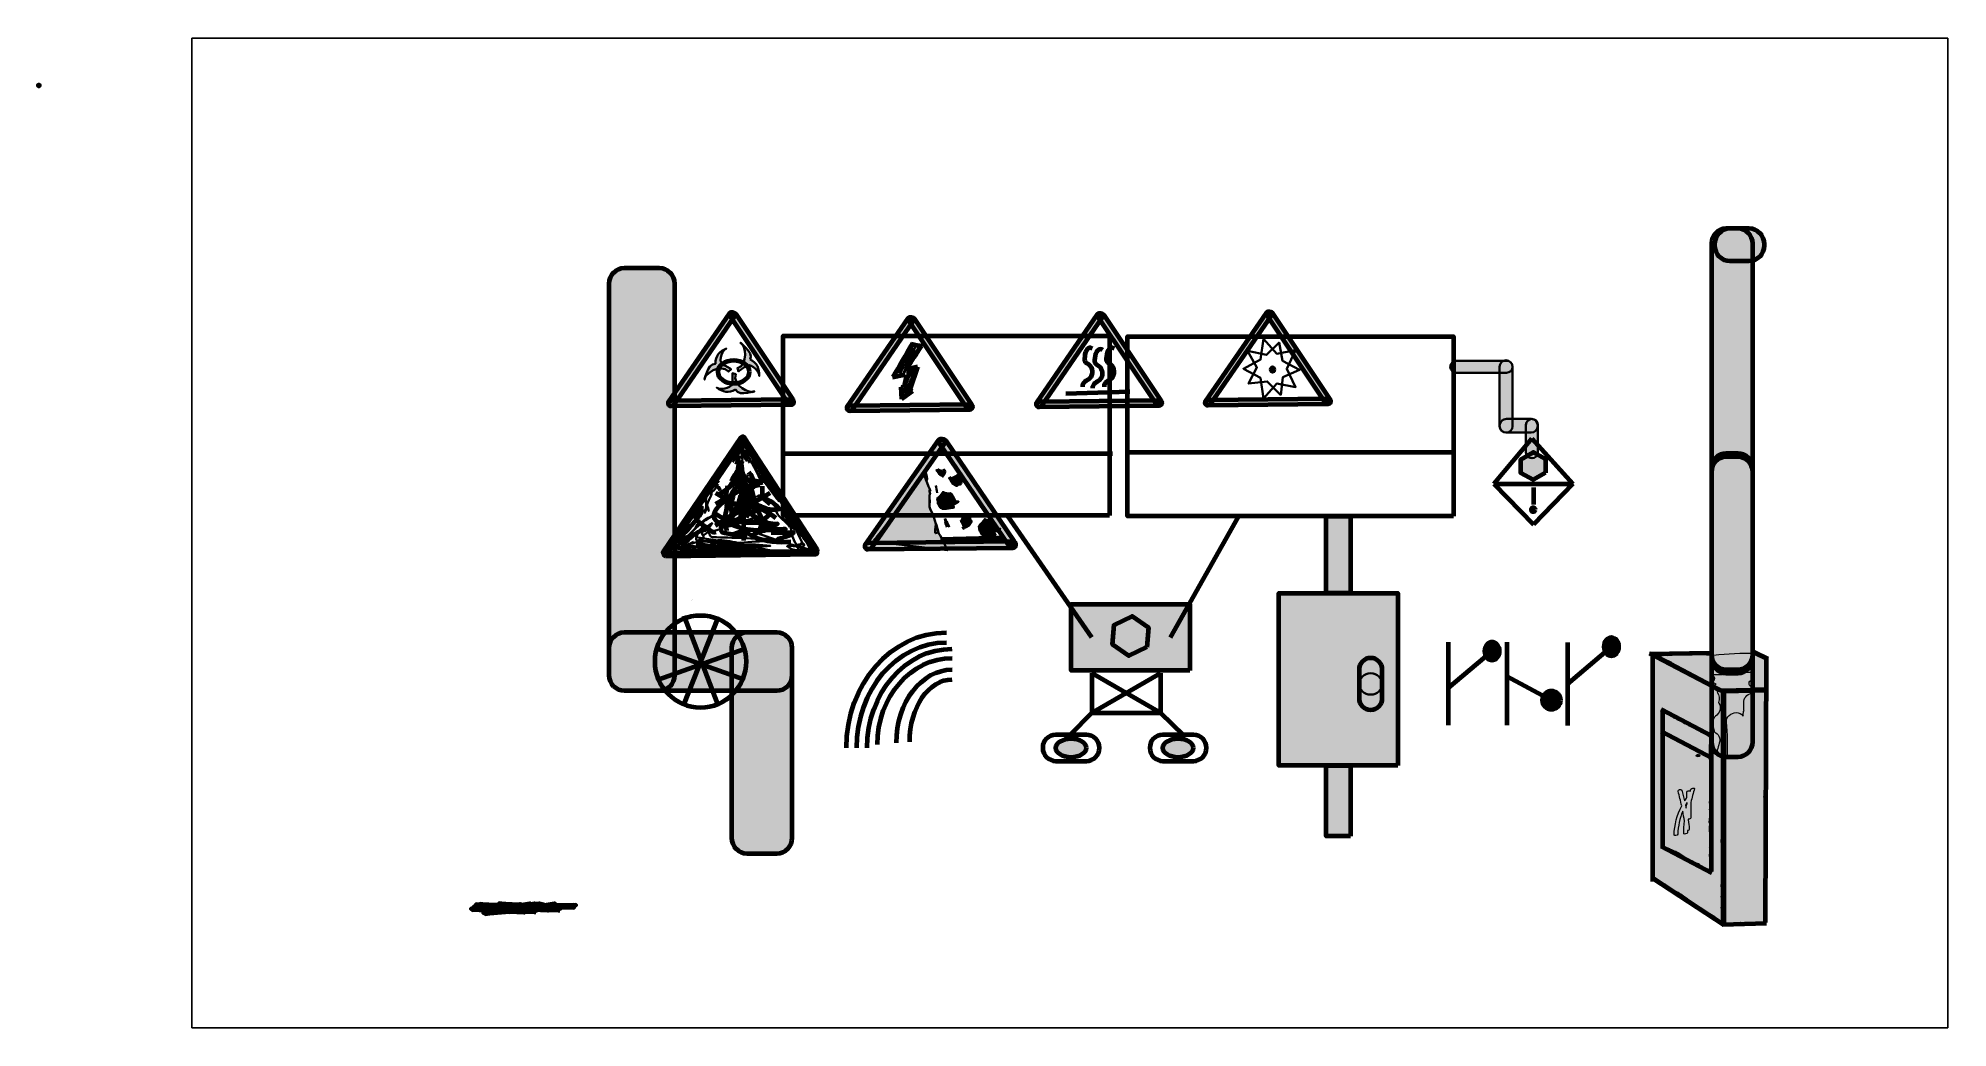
# Model space of a CAD drawing. Header units: inches. Extents: x -455 to 1024, y -792 to -26.
import ezdxf

# ---------------------------------------------------------------- set-up
doc = ezdxf.new("R2010")
doc.units = ezdxf.units.IN
doc.header["$MEASUREMENT"] = 0
for name, color, linetype in [('Box', 7, 'Continuous'), ('Hazard Design', 7, 'Continuous'), ('Layer 1', 7, 'Continuous')]:
    doc.layers.add(name, color=color, linetype=linetype)
picture_1 = doc.add_image_def('image1.png', size_in_pixel=(2720, 1532))

# ---------------------------------------------------------------- blocks, each defined once
blk = doc.blocks.new('block 2')
at = {"layer": 'Hazard Design', "true_color": 0xe0b661}
h = blk.add_hatch(color=43, dxfattribs=at)
h.dxf.hatch_style = 2
edge = h.paths.add_edge_path()
edge.add_spline(control_points=[(222.1, -262.3), (217, -271), (212, -279.7), (206.9, -288.5)], knot_values=[0, 0, 0, 0, 1, 1, 1, 1], degree=3, periodic=0)
edge.add_line((206.9, -288.5), (222.1, -262.3))
h = blk.add_hatch(color=43, dxfattribs=at)
h.dxf.hatch_style = 2
edge = h.paths.add_edge_path()
edge.add_spline(control_points=[(228.8, -264.5), (225.1, -270.1), (221.4, -275.6), (217.7, -281.2)], knot_values=[0, 0, 0, 0, 1, 1, 1, 1], degree=3, periodic=0)
edge.add_line((217.7, -281.2), (228.8, -264.5))
h = blk.add_hatch(color=43, dxfattribs=at)
h.dxf.hatch_style = 2
edge = h.paths.add_edge_path()
edge.add_spline(control_points=[(221, -262.6), (223.9, -263.2), (226.9, -263.8), (229.9, -264.4)], knot_values=[0, 0, 0, 0, 1, 1, 1, 1], degree=3, periodic=0)
edge.add_line((229.9, -264.4), (221, -262.6))
h = blk.add_hatch(color=43, dxfattribs=at)
h.dxf.hatch_style = 2
edge = h.paths.add_edge_path()
edge.add_spline(control_points=[(206.7, -288.3), (210, -287.7), (213.3, -287), (216.6, -286.4)], knot_values=[0, 0, 0, 0, 1, 1, 1, 1], degree=3, periodic=0)
edge.add_line((216.6, -286.4), (206.7, -288.3))
at = {"layer": 'Hazard Design', "color": 240, "lineweight": 35, "true_color": 0xed1c24}
for points in [[(216.6, -273.9), (216.6, -273.9)], [(207.7, -287.7), (207.7, -287.7)], [(216.5, -286.2), (216.5, -286.2)], [(216.9, -284), (216.9, -284)]]:
    blk.add_lwpolyline(points, dxfattribs=at)
at = {"layer": 'Hazard Design', "color": 240, "lineweight": 70, "true_color": 0xed1c24}
for points in [[(217.5, -282.2), (226.2, -280.1)], [(226.1, -280.3), (220.2, -297.9)], [(228.2, -280.9), (228.2, -280.9)], [(217.6, -286.6), (215.5, -296.7)], [(217.6, -286.6), (215.5, -296.7)], [(215.5, -296.7), (213, -296.2)], [(213, -296.2), (213.7, -305.5)], [(222.1, -299.3), (213.7, -305.5)], [(218.3, -298), (222.1, -299.3)]]:
    blk.add_lwpolyline(points, dxfattribs=at)
for points in [[(222.1, -262.3), (217, -271), (212, -279.7), (206.9, -288.5)], [(228.8, -264.5), (225.1, -270.1), (221.4, -275.6), (217.7, -281.2)], [(221, -262.6), (223.9, -263.2), (226.9, -263.8), (229.9, -264.4)], [(206.7, -288.3), (210, -287.7), (213.3, -287), (216.6, -286.4)]]:
    blk.add_open_spline(points, degree=3, dxfattribs=at)
at = {"layer": 'Hazard Design', "color": 240, "lineweight": 35, "true_color": 0xed1c24}
for points in [[(222.5, -264.1), (220.4, -269.6), (218.1, -274.9), (215.6, -280.2)], [(223.8, -265.9), (222, -268.6), (220.6, -271.5), (219.5, -274.5)], [(226.8, -265.2), (224.4, -269.1), (222.1, -273), (219.7, -276.9)], [(224.6, -264.1), (223.3, -267.9), (221.7, -271.6), (219.9, -275.1)], [(220, -270), (216.4, -274.7), (213.4, -279.9), (211.2, -285.4)], [(216.7, -278.3), (217.3, -280.6), (216.6, -283.3), (214.9, -285)], [(222.9, -268.3), (221, -271.4), (219.3, -274.7), (217.7, -278)], [(220, -293.6), (218.2, -295.7), (217.8, -298.6), (216.7, -301.1)], [(214.5, -303.4), (214.4, -303.2), (214.4, -303), (214.4, -302.8)], [(215.2, -300.7), (215.1, -301.6), (214.9, -302.5), (214.7, -303.3)]]:
    blk.add_open_spline(points, degree=3, dxfattribs=at)
for points, knots in [([(215.4, -280.1), (214.4, -281.8), (213.5, -283.6), (212.8, -285.5), (212.7, -286), (212.5, -286.5), (212.2, -287)], [0, 0, 0, 0, 1, 1, 1, 2, 2, 2, 2]), ([(220.8, -275), (220.7, -275.5), (220.5, -275.9), (220.3, -276.3), (218.6, -279.7), (216.7, -283.2), (214.8, -286.6)], [0, 0, 0, 0, 1, 1, 1, 2, 2, 2, 2]), ([(209.8, -285.7), (209.6, -286.3), (209.3, -286.9), (209, -287.5), (209.9, -287.4), (210.6, -286.9), (211.2, -286.3)], [0, 0, 0, 0, 1, 1, 1, 2, 2, 2, 2]), ([(218.5, -284.4), (218.3, -285.7), (218.1, -286.9), (217.9, -288.1), (217.8, -288.3), (217.8, -288.5), (217.9, -288.6), (218.1, -289), (218.6, -288.8), (218.9, -288.5), (219.8, -287.8), (220.7, -287.1), (221.5, -286.3), (221.6, -286.2), (221.8, -286), (221.8, -285.8), (221.9, -285.6), (221.8, -285.3), (221.8, -285), (221.7, -284.3), (221.8, -283.6), (222.2, -282.9), (221.5, -282.5), (220.5, -282.8), (220, -283.4), (219.5, -284.1), (219.3, -284.9), (219.1, -285.7), (220, -284.3), (221.3, -283.1), (222.9, -282.5), (222.5, -282.1), (221.8, -282.3), (221.5, -282.7), (221.1, -283.1), (221, -283.6), (220.9, -284.2), (219.7, -288.7), (217.2, -292.8), (216.2, -297.3), (216, -298.4), (215.9, -299.6), (215.3, -300.5)], [0, 0, 0, 0, 1, 1, 1, 2, 2, 2, 3, 3, 3, 4, 4, 4, 5, 5, 5, 6, 6, 6, 7, 7, 7, 8, 8, 8, 9, 9, 9, 10, 10, 10, 11, 11, 11, 12, 12, 12, 13, 13, 13, 14, 14, 14, 14]), ([(217.8, -285), (218.3, -284.7), (218.8, -284.3), (219.2, -283.9), (219, -283.7), (218.8, -283.5), (218.5, -283.4), (220, -282.6), (221.6, -281.9), (223.2, -281.4), (223.5, -281.3), (223.9, -281.3), (224, -281.6), (224.1, -281.7), (224.1, -281.9), (224, -282), (222.8, -286.9), (220.4, -291.4), (218.1, -295.8)], [0, 0, 0, 0, 1, 1, 1, 2, 2, 2, 3, 3, 3, 4, 4, 4, 5, 5, 5, 6, 6, 6, 6]), ([(218.7, -299.6), (218.6, -300.3), (218.1, -300.9), (217.6, -301.3), (216.8, -301.9), (215.9, -302.5), (215, -303), (215.3, -301.2), (215.3, -299.3), (215, -297.5)], [0, 0, 0, 0, 1, 1, 1, 2, 2, 2, 3, 3, 3, 3])]:
    blk.add_open_spline(points, degree=3, knots=knots, dxfattribs=at)

msp = doc.modelspace()

# ---------------------------------------------------------------- hatches: boundary and pattern name
at = {"layer": 'Box', "true_color": 0x231f20}
h = msp.add_hatch(color=250, dxfattribs=at)
h.dxf.hatch_style = 2
edge = h.paths.add_edge_path()
edge.add_spline(control_points=[(861.4, -582.2), (861.4, -582.2), (852.4, -582.2), (852.4, -582.2), (846, -582.2), (840.9, -577.1), (840.9, -570.8), (840.9, -570.8), (840.9, -184.9), (840.9, -184.9), (840.9, -178.6), (846, -173.4), (852.4, -173.4), (852.4, -173.4), (861.4, -173.4), (861.4, -173.4), (867.7, -173.4), (872.9, -178.6), (872.9, -184.9), (872.9, -184.9), (872.9, -570.8), (872.9, -570.8), (872.9, -577.1), (867.7, -582.2), (861.4, -582.2)], knot_values=[0, 0, 0, 0, 1, 1, 1, 2, 2, 2, 3, 3, 3, 4, 4, 4, 5, 5, 5, 6, 6, 6, 7, 7, 7, 8, 8, 8, 8], degree=3, periodic=1)
h = msp.add_hatch(color=250, dxfattribs=at)
h.dxf.hatch_style = 2
edge = h.paths.add_edge_path()
edge.add_spline(control_points=[(870, -198.4), (870, -198.4), (855.3, -198.4), (855.3, -198.4), (848.7, -198.4), (843.3, -193), (843.3, -186.4), (843.3, -186.4), (843.3, -185.4), (843.3, -185.4), (843.3, -178.8), (848.7, -173.4), (855.3, -173.4), (855.3, -173.4), (870, -173.4), (870, -173.4), (876.6, -173.4), (882, -178.8), (882, -185.4), (882, -185.4), (882, -186.4), (882, -186.4), (882, -193), (876.6, -198.4), (870, -198.4)], knot_values=[0, 0, 0, 0, 1, 1, 1, 2, 2, 2, 3, 3, 3, 4, 4, 4, 5, 5, 5, 6, 6, 6, 7, 7, 7, 8, 8, 8, 8], degree=3, periodic=1)
at = {"layer": 'Box', "true_color": 0x939597}
h = msp.add_hatch(color=252, dxfattribs=at)
h.dxf.hatch_style = 2
edge = h.paths.add_edge_path()
edge.add_spline(control_points=[(26, -531), (26, -531), (-1, -531), (-1, -531), (-7.6, -531), (-13, -525.6), (-13, -519), (-13, -519), (-13, -216), (-13, -216), (-13, -209.4), (-7.6, -204), (-1, -204), (-1, -204), (26, -204), (26, -204), (32.6, -204), (38, -209.4), (38, -216), (38, -216), (38, -519), (38, -519), (38, -525.6), (32.6, -531), (26, -531)], knot_values=[0, 0, 0, 0, 1, 1, 1, 2, 2, 2, 3, 3, 3, 4, 4, 4, 5, 5, 5, 6, 6, 6, 7, 7, 7, 8, 8, 8, 8], degree=3, periodic=1)
at = {"layer": 'Box', "true_color": 0x231f20}
h = msp.add_hatch(color=250, dxfattribs=at)
h.dxf.hatch_style = 2
edge = h.paths.add_edge_path()
edge.add_spline(control_points=[(643.3, -285), (643.3, -285), (682.2, -285), (682.2, -285), (684.8, -285), (686.9, -282.9), (686.9, -280.3), (686.9, -280.3), (686.9, -280.3), (686.9, -280.3), (686.9, -277.8), (684.8, -275.7), (682.2, -275.7), (682.2, -275.7), (643.3, -275.7), (643.3, -275.7), (640.8, -275.7), (638.7, -277.8), (638.7, -280.3), (638.7, -280.3), (638.7, -280.3), (638.7, -280.3), (638.7, -282.9), (640.8, -285), (643.3, -285)], knot_values=[0, 0, 0, 0, 1, 1, 1, 2, 2, 2, 3, 3, 3, 4, 4, 4, 5, 5, 5, 6, 6, 6, 7, 7, 7, 8, 8, 8, 8], degree=3, periodic=1)
h = msp.add_hatch(color=250, dxfattribs=at)
h.dxf.hatch_style = 2
edge = h.paths.add_edge_path()
edge.add_spline(control_points=[(681.8, -331.3), (681.8, -331.3), (681.8, -331.3), (681.8, -331.3), (679.1, -331.3), (676.8, -329.1), (676.8, -326.3), (676.8, -326.3), (676.8, -280.4), (676.8, -280.4), (676.8, -277.6), (679.1, -275.3), (681.8, -275.3), (681.8, -275.3), (681.8, -275.3), (681.8, -275.3), (684.6, -275.3), (686.9, -277.6), (686.9, -280.4), (686.9, -280.4), (686.9, -326.3), (686.9, -326.3), (686.9, -329.1), (684.6, -331.3), (681.8, -331.3)], knot_values=[0, 0, 0, 0, 1, 1, 1, 2, 2, 2, 3, 3, 3, 4, 4, 4, 5, 5, 5, 6, 6, 6, 7, 7, 7, 8, 8, 8, 8], degree=3, periodic=1)
h = msp.add_hatch(color=250, dxfattribs=at)
h.dxf.hatch_style = 2
edge = h.paths.add_edge_path()
edge.add_spline(control_points=[(701.2, -331.3), (701.2, -331.3), (682.1, -331.3), (682.1, -331.3), (679.2, -331.3), (676.8, -328.9), (676.8, -326), (676.8, -326), (676.8, -326), (676.8, -326), (676.8, -323.1), (679.2, -320.7), (682.1, -320.7), (682.1, -320.7), (701.2, -320.7), (701.2, -320.7), (704.1, -320.7), (706.5, -323.1), (706.5, -326), (706.5, -326), (706.5, -326), (706.5, -326), (706.5, -328.9), (704.1, -331.3), (701.2, -331.3)], knot_values=[0, 0, 0, 0, 1, 1, 1, 2, 2, 2, 3, 3, 3, 4, 4, 4, 5, 5, 5, 6, 6, 6, 7, 7, 7, 8, 8, 8, 8], degree=3, periodic=1)
h = msp.add_hatch(color=250, dxfattribs=at)
h.dxf.hatch_style = 2
edge = h.paths.add_edge_path()
edge.add_spline(control_points=[(701.9, -351.1), (701.9, -351.1), (701.9, -351.1), (701.9, -351.1), (699.4, -351.1), (697.3, -349.1), (697.3, -346.6), (697.3, -346.6), (697.3, -325.2), (697.3, -325.2), (697.3, -322.7), (699.4, -320.7), (701.9, -320.7), (701.9, -320.7), (701.9, -320.7), (701.9, -320.7), (704.4, -320.7), (706.5, -322.7), (706.5, -325.2), (706.5, -325.2), (706.5, -346.6), (706.5, -346.6), (706.5, -349.1), (704.4, -351.1), (701.9, -351.1)], knot_values=[0, 0, 0, 0, 1, 1, 1, 2, 2, 2, 3, 3, 3, 4, 4, 4, 5, 5, 5, 6, 6, 6, 7, 7, 7, 8, 8, 8, 8], degree=3, periodic=1)
at = {"layer": 'Box', "true_color": 0xed1c24}
h = msp.add_hatch(color=240, dxfattribs=at)
h.dxf.hatch_style = 2
h.paths.add_polyline_path([(712.3, -362.3), (702.8, -367.9), (693.3, -362.7), (693.4, -352), (703, -346.4), (712.4, -351.5)])
at = {"layer": 'Box', "true_color": 0x231f20}
h = msp.add_hatch(color=250, dxfattribs=at)
h.dxf.hatch_style = 2
edge = h.paths.add_edge_path()
edge.add_spline(control_points=[(861.4, -514.7), (861.4, -514.7), (852.4, -514.7), (852.4, -514.7), (846, -514.7), (840.9, -509.5), (840.9, -503.2), (840.9, -503.2), (840.9, -358.9), (840.9, -358.9), (840.9, -352.6), (846, -347.4), (852.4, -347.4), (852.4, -347.4), (861.4, -347.4), (861.4, -347.4), (867.7, -347.4), (872.9, -352.6), (872.9, -358.9), (872.9, -358.9), (872.9, -503.2), (872.9, -503.2), (872.9, -509.5), (867.7, -514.7), (861.4, -514.7)], knot_values=[0, 0, 0, 0, 1, 1, 1, 2, 2, 2, 3, 3, 3, 4, 4, 4, 5, 5, 5, 6, 6, 6, 7, 7, 7, 8, 8, 8, 8], degree=3, periodic=1)
h = msp.add_hatch(color=250, dxfattribs=at)
h.dxf.hatch_style = 2
edge = h.paths.add_edge_path()
edge.add_spline(control_points=[(861.4, -516.3), (861.4, -516.3), (852.4, -516.3), (852.4, -516.3), (846, -516.3), (840.9, -511.1), (840.9, -504.8), (840.9, -504.8), (840.9, -360.6), (840.9, -360.6), (840.9, -354.2), (846, -349.1), (852.4, -349.1), (852.4, -349.1), (861.4, -349.1), (861.4, -349.1), (867.7, -349.1), (872.9, -354.2), (872.9, -360.6), (872.9, -360.6), (872.9, -504.8), (872.9, -504.8), (872.9, -511.1), (867.7, -516.3), (861.4, -516.3)], knot_values=[0, 0, 0, 0, 1, 1, 1, 2, 2, 2, 3, 3, 3, 4, 4, 4, 5, 5, 5, 6, 6, 6, 7, 7, 7, 8, 8, 8, 8], degree=3, periodic=1)
h = msp.add_hatch(color=250, dxfattribs=at)
h.dxf.hatch_style = 2
edge = h.paths.add_edge_path()
edge.add_spline(control_points=[(861.4, -517.4), (861.4, -517.4), (852.4, -517.4), (852.4, -517.4), (846, -517.4), (840.9, -512.2), (840.9, -505.9), (840.9, -505.9), (840.9, -361.6), (840.9, -361.6), (840.9, -355.3), (846, -350.1), (852.4, -350.1), (852.4, -350.1), (861.4, -350.1), (861.4, -350.1), (867.7, -350.1), (872.9, -355.3), (872.9, -361.6), (872.9, -361.6), (872.9, -505.9), (872.9, -505.9), (872.9, -512.2), (867.7, -517.4), (861.4, -517.4)], knot_values=[0, 0, 0, 0, 1, 1, 1, 2, 2, 2, 3, 3, 3, 4, 4, 4, 5, 5, 5, 6, 6, 6, 7, 7, 7, 8, 8, 8, 8], degree=3, periodic=1)
h = msp.add_hatch(color=250, dxfattribs=at)
h.dxf.hatch_style = 2
h.paths.add_polyline_path([(561.5, -455.5), (542.5, -455.5), (542.5, -396), (561.5, -396)])
h = msp.add_hatch(color=250, dxfattribs=at)
h.dxf.hatch_style = 2
edge = h.paths.add_edge_path()
edge.add_spline(control_points=[(704.6, -391), (704.6, -391.8), (703.8, -392.4), (702.9, -392.4), (701.9, -392.4), (701.2, -391.8), (701.2, -391), (701.2, -390.1), (701.9, -389.5), (702.9, -389.5), (703.8, -389.5), (704.6, -390.1), (704.6, -391)], knot_values=[0, 0, 0, 0, 1, 1, 1, 2, 2, 2, 3, 3, 3, 4, 4, 4, 4], degree=3, periodic=1)
at = {"layer": 'Box', "true_color": 0x404041}
h = msp.add_hatch(color=250, dxfattribs=at)
h.dxf.hatch_style = 2
h.paths.add_polyline_path([(598, -589), (506, -589), (506, -455.5), (598, -455.5)])
at = {"layer": 'Box', "true_color": 0x231f20}
h = msp.add_hatch(color=250, dxfattribs=at)
h.dxf.hatch_style = 2
h.paths.add_polyline_path([(437, -515.5), (345, -515.5), (345, -464), (437, -464)])
at = {"layer": 'Box', "true_color": 0x939597}
h = msp.add_hatch(color=252, dxfattribs=at)
h.dxf.hatch_style = 2
edge = h.paths.add_edge_path()
edge.add_spline(control_points=[(117, -531), (117, -531), (-1, -531), (-1, -531), (-7.6, -531), (-13, -525.6), (-13, -519), (-13, -519), (-13, -498), (-13, -498), (-13, -491.4), (-7.6, -486), (-1, -486), (-1, -486), (117, -486), (117, -486), (123.6, -486), (129, -491.4), (129, -498), (129, -498), (129, -519), (129, -519), (129, -525.6), (123.6, -531), (117, -531)], knot_values=[0, 0, 0, 0, 1, 1, 1, 2, 2, 2, 3, 3, 3, 4, 4, 4, 5, 5, 5, 6, 6, 6, 7, 7, 7, 8, 8, 8, 8], degree=3, periodic=1)
h = msp.add_hatch(color=252, dxfattribs=at)
h.dxf.hatch_style = 2
edge = h.paths.add_edge_path()
edge.add_spline(control_points=[(117, -657), (117, -657), (94, -657), (94, -657), (87.4, -657), (82, -651.6), (82, -645), (82, -645), (82, -498), (82, -498), (82, -491.4), (87.4, -486), (94, -486), (94, -486), (117, -486), (117, -486), (123.6, -486), (129, -491.4), (129, -498), (129, -498), (129, -645), (129, -645), (129, -651.6), (123.6, -657), (117, -657)], knot_values=[0, 0, 0, 0, 1, 1, 1, 2, 2, 2, 3, 3, 3, 4, 4, 4, 5, 5, 5, 6, 6, 6, 7, 7, 7, 8, 8, 8, 8], degree=3, periodic=1)
at = {"layer": 'Box', "true_color": 0xed1c24}
h = msp.add_hatch(color=240, dxfattribs=at)
h.dxf.hatch_style = 2
h.paths.add_polyline_path([(403.7, -497.4), (389.8, -504.1), (377.1, -495.4), (378.3, -480.1), (392.2, -473.4), (404.9, -482.1)])
at = {"layer": 'Box', "true_color": 0x231f20}
h = msp.add_hatch(color=250, dxfattribs=at)
h.dxf.hatch_style = 2
edge = h.paths.add_edge_path()
edge.add_spline(control_points=[(676.8, -500.4), (676.8, -504.3), (674.2, -507.4), (671, -507.4), (667.8, -507.4), (665.2, -504.3), (665.2, -500.4), (665.2, -496.6), (667.8, -493.4), (671, -493.4), (674.2, -493.4), (676.8, -496.6), (676.8, -500.4)], knot_values=[0, 0, 0, 0, 1, 1, 1, 2, 2, 2, 3, 3, 3, 4, 4, 4, 4], degree=3, periodic=1)
h = msp.add_hatch(color=250, dxfattribs=at)
h.dxf.hatch_style = 2
edge = h.paths.add_edge_path()
edge.add_spline(control_points=[(769.2, -497), (769.2, -500.9), (766.7, -504), (763.5, -504), (760.3, -504), (757.7, -500.9), (757.7, -497), (757.7, -493.2), (760.3, -490), (763.5, -490), (766.7, -490), (769.2, -493.2), (769.2, -497)], knot_values=[0, 0, 0, 0, 1, 1, 1, 2, 2, 2, 3, 3, 3, 4, 4, 4, 4], degree=3, periodic=1)
h = msp.add_hatch(color=250, dxfattribs=at)
h.dxf.hatch_style = 2
edge = h.paths.add_edge_path()
edge.add_spline(control_points=[(883, -527.3), (883, -527.2), (883, -527.1), (883, -527), (882.8, -520.2), (882.7, -513.4), (882.8, -506.5), (882.8, -506.2), (882.2, -506.1), (881.6, -506.2), (880.5, -504), (878.4, -502.2), (875.1, -502.1), (864.3, -501.9), (853.4, -502.3), (842.6, -503.6), (842.5, -503.3), (842.1, -503.2), (841.6, -503.2), (835.7, -503.4), (830, -502.6), (824.1, -502.7), (818.6, -502.8), (813.1, -503.4), (807.6, -503.6), (807.3, -503.6), (807, -503.7), (806.8, -503.8), (806.1, -503.7), (805.4, -503.6), (804.7, -503.4), (804.1, -503.3), (803.5, -503.6), (803.2, -504), (803, -503.9), (802.9, -503.8), (802.7, -503.8), (801.9, -503.5), (799.7, -504.7), (800, -504.8), (803.5, -506.1), (806.8, -507.6), (810, -509.1), (809.8, -509.3), (809.6, -509.5), (809.8, -509.6), (812.5, -512.1), (816.4, -513.5), (820.1, -514.8), (820.4, -515), (820.6, -515.1), (820.9, -515.3), (827.6, -519.8), (834.4, -524), (842, -526.8), (842.8, -527.1), (845, -526), (844.7, -525.9), (843.4, -525.4), (842.2, -524.8), (840.9, -524.3), (842.8, -524.1), (844.4, -521.7), (842.6, -520.1), (842.1, -519.7), (841.7, -519.3), (841.2, -518.9), (846.4, -518.8), (851.7, -518.6), (856.9, -518.2), (858.1, -518.1), (859.2, -517.8), (860.1, -517.2), (864.3, -517.1), (868.6, -517), (872.8, -517.1), (872.9, -517.4), (873.1, -517.6), (873.3, -517.8), (873.2, -519.5), (873.2, -521.2), (873.3, -522.9), (873, -522.9), (872.8, -522.9), (872.5, -522.9), (869.3, -523), (869.3, -528), (872.5, -527.9), (872.8, -527.9), (873, -527.9), (873.3, -527.9), (873.3, -527.9), (873.3, -527.9), (873.3, -527.9), (873, -528.2), (872.6, -528.6), (873.2, -528.8), (873.4, -529), (873.6, -529), (873.8, -529.1), (874, -529.2), (874.3, -529.2), (874.5, -529.2), (874.9, -529.2), (875.2, -529.2), (875.6, -529.1), (875.8, -529.1), (876, -529.1), (876.3, -529), (876.3, -529), (876.3, -529), (876.3, -529), (877, -529), (877.7, -529), (878.4, -529), (878.5, -529), (878.6, -529), (878.8, -529), (879.7, -529.1), (880.6, -529.2), (881.6, -529), (882.2, -529), (883.2, -528.6), (883.2, -527.9), (883.2, -527.6), (883.1, -527.4), (883, -527.3)], knot_values=[0, 0, 0, 0, 1, 1, 1, 2, 2, 2, 3, 3, 3, 4, 4, 4, 5, 5, 5, 6, 6, 6, 7, 7, 7, 8, 8, 8, 9, 9, 9, 10, 10, 10, 11, 11, 11, 12, 12, 12, 13, 13, 13, 14, 14, 14, 15, 15, 15, 16, 16, 16, 17, 17, 17, 18, 18, 18, 19, 19, 19, 20, 20, 20, 21, 21, 21, 22, 22, 22, 23, 23, 23, 24, 24, 24, 25, 25, 25, 26, 26, 26, 27, 27, 27, 28, 28, 28, 29, 29, 29, 30, 30, 30, 31, 31, 31, 32, 32, 32, 33, 33, 33, 34, 34, 34, 35, 35, 35, 36, 36, 36, 37, 37, 37, 38, 38, 38, 39, 39, 39, 40, 40, 40, 41, 41, 41, 42, 42, 42, 42], degree=3, periodic=1)
h = msp.add_hatch(color=250, dxfattribs=at)
h.dxf.hatch_style = 2
edge = h.paths.add_edge_path()
edge.add_spline(control_points=[(848.3, -699.4), (848.3, -699.1), (848.3, -698.8), (848.4, -698.5), (848.7, -696.3), (849.5, -694.1), (849.5, -691.9), (849.5, -691.2), (848.9, -691), (848.3, -691), (848.7, -688), (848.7, -684.9), (848.3, -681.9), (849.1, -677.1), (849.3, -672.4), (848.8, -667.5), (848.8, -667.2), (848.7, -667.1), (848.5, -667), (848.7, -664.6), (849, -662.2), (849.1, -659.7), (849.1, -659.4), (848.8, -659.3), (848.4, -659.2), (848.5, -654.9), (848.5, -650.6), (848.2, -646.3), (848.7, -646.2), (849.1, -645.9), (849.1, -645.5), (849.2, -644.8), (849.2, -644), (849, -643.3), (848.9, -643.1), (848.8, -643), (848.5, -642.9), (848.6, -642.4), (848.7, -641.9), (848.8, -641.4), (849.1, -639.6), (849.5, -637.8), (849.2, -636), (849.2, -635.7), (848.9, -635.5), (848.6, -635.5), (848.8, -634.3), (849, -633.1), (849.2, -631.9), (849.3, -631.5), (848.9, -631.3), (848.5, -631.2), (848.5, -630.8), (848.6, -630.4), (848.7, -630), (849.3, -626.7), (849.7, -623.4), (849.2, -620.1), (849.2, -619.9), (848.9, -619.8), (848.6, -619.8), (848.6, -617.9), (848.6, -615.9), (848.6, -613.9), (848.6, -613.8), (848.6, -613.6), (848.5, -613.5), (848.6, -611.6), (848.8, -609.8), (849.1, -608), (849.1, -607.7), (848.9, -607.5), (848.5, -607.5), (848.6, -606.6), (848.7, -605.8), (848.7, -604.9), (848.7, -604.6), (848.6, -604.5), (848.4, -604.4), (848.5, -604.3), (848.6, -604.2), (848.6, -604), (848.5, -596.5), (848.5, -589), (848.4, -581.4), (848.4, -581.1), (846.5, -581.3), (845.8, -581.8), (845.7, -580.3), (845.6, -578.7), (845.4, -577.2), (845.9, -575.3), (846.5, -573.5), (847, -571.6), (848.3, -567.5), (846.2, -564.5), (843.2, -563.1), (842.7, -560.6), (842.1, -558.1), (841.3, -555.6), (841.7, -553.8), (842.5, -552.1), (844, -550.9), (847.3, -548.4), (848.9, -544.5), (846.7, -540.6), (846.6, -540.5), (846.5, -540.3), (846.4, -540.2), (847.4, -537.6), (847.1, -534.4), (845.4, -532.2), (846, -532), (846.4, -531.6), (846.2, -531.5), (842.9, -530), (840.1, -527.7), (837, -525.8), (833, -523.4), (828.8, -521.5), (824.7, -519.5), (816.8, -515.7), (809.1, -511.4), (801.7, -506.8), (801.4, -506.7), (800.9, -506.7), (800.3, -506.9), (799.9, -506.6), (799.5, -506.4), (799.1, -506.1), (799, -506), (798.8, -506), (798.5, -506), (798.3, -505.8), (798, -505.5), (797.8, -505.2), (797.1, -504.6), (794.4, -505.7), (795.1, -506.3), (795.5, -506.8), (796, -507.2), (796.4, -507.7), (796.1, -507.9), (795.8, -508.2), (795.8, -508.5), (795.9, -511.3), (796.3, -514.1), (796.7, -516.8), (796.4, -517), (796.2, -517.3), (796.2, -517.6), (796.2, -521), (796.7, -524.4), (796.9, -527.8), (796.3, -528), (795.9, -528.3), (796, -528.6), (796.1, -530.5), (796.2, -532.4), (796.3, -534.3), (796.2, -535), (796, -535.6), (795.7, -536.3), (795.5, -536.9), (795.9, -537.2), (796.5, -537.3), (796.6, -540), (796.7, -542.7), (796.7, -545.4), (796.5, -545.6), (796.4, -545.9), (796.4, -546.2), (796.5, -547.2), (796.7, -548.1), (796.8, -549), (796.6, -549.1), (796.5, -549.3), (796.4, -549.4), (795.7, -554.4), (794.6, -559.5), (795.3, -564.5), (795.7, -567.8), (796.3, -571.1), (796.9, -574.4), (796.2, -574.6), (795.7, -575), (795.7, -575.4), (797, -582.5), (796.9, -589.6), (796.7, -596.8), (796.7, -596.9), (796.6, -597), (796.6, -597.1), (796.6, -600.2), (796.7, -603.2), (796.7, -606.3), (796.4, -606.5), (796.3, -606.8), (796.3, -607.1), (796.4, -607.8), (796.5, -608.5), (796.6, -609.3), (795.9, -609.5), (795.3, -609.8), (795.4, -610.3), (795.9, -613.3), (796.4, -616.3), (796.8, -619.4), (796, -619.6), (795.4, -620), (795.5, -620.5), (796, -622.3), (796.4, -624.1), (796.7, -625.9), (796.1, -626.1), (795.5, -626.4), (795.5, -626.8), (795.7, -632.4), (796.1, -637.9), (796.9, -643.5), (796.6, -643.6), (796.4, -643.8), (796.3, -644), (796.2, -647.4), (796.1, -650.9), (796.2, -654.3), (796.2, -654.3), (796.2, -654.4), (796.2, -654.4), (796.3, -659.4), (796.5, -664.3), (796.9, -669.3), (796.1, -669.5), (795.5, -670.1), (795.7, -670.8), (796.2, -672.2), (796.6, -673.7), (796.9, -675.2), (796.1, -675.7), (795.5, -676.7), (796.9, -676.7), (797.1, -676.7), (797.2, -676.6), (797.4, -676.6), (797.5, -676.9), (797.8, -677), (798.2, -677), (800.2, -678.3), (801.7, -680.3), (803.9, -681.3), (804.4, -681.6), (805.1, -681.4), (805.7, -681.2), (807, -682.3), (808.3, -683.4), (809.7, -684.3), (812.6, -686), (815.5, -687.4), (818.2, -689.4), (821.2, -691.5), (824.1, -693.6), (827.1, -695.8), (828.4, -696.7), (829.7, -697.7), (831.1, -698.5), (831.7, -698.9), (832.3, -699.3), (832.9, -699.5), (833.6, -699.8), (834.1, -700.1), (834.4, -700.2), (834.7, -700.4), (834.9, -700.7), (835.2, -700.9), (835.1, -701.1), (835.2, -701.4), (835.5, -701.6), (839, -704.1), (843.1, -704.7), (845.7, -708.4), (845.7, -708.5), (845.7, -708.5), (845.8, -708.5), (845.7, -708.9), (845.7, -709.2), (845.7, -709.6), (845.7, -709.9), (848.5, -709.6), (848.6, -708.8), (848.8, -705.7), (849, -702.6), (849.3, -699.5), (849.3, -699.4), (848.8, -699.3), (848.3, -699.4)], knot_values=[0, 0, 0, 0, 1, 1, 1, 2, 2, 2, 3, 3, 3, 4, 4, 4, 5, 5, 5, 6, 6, 6, 7, 7, 7, 8, 8, 8, 9, 9, 9, 10, 10, 10, 11, 11, 11, 12, 12, 12, 13, 13, 13, 14, 14, 14, 15, 15, 15, 16, 16, 16, 17, 17, 17, 18, 18, 18, 19, 19, 19, 20, 20, 20, 21, 21, 21, 22, 22, 22, 23, 23, 23, 24, 24, 24, 25, 25, 25, 26, 26, 26, 27, 27, 27, 28, 28, 28, 29, 29, 29, 30, 30, 30, 31, 31, 31, 32, 32, 32, 33, 33, 33, 34, 34, 34, 35, 35, 35, 36, 36, 36, 37, 37, 37, 38, 38, 38, 39, 39, 39, 40, 40, 40, 41, 41, 41, 42, 42, 42, 43, 43, 43, 44, 44, 44, 45, 45, 45, 46, 46, 46, 47, 47, 47, 48, 48, 48, 49, 49, 49, 50, 50, 50, 51, 51, 51, 52, 52, 52, 53, 53, 53, 54, 54, 54, 55, 55, 55, 56, 56, 56, 57, 57, 57, 58, 58, 58, 59, 59, 59, 60, 60, 60, 61, 61, 61, 62, 62, 62, 63, 63, 63, 64, 64, 64, 65, 65, 65, 66, 66, 66, 67, 67, 67, 68, 68, 68, 69, 69, 69, 70, 70, 70, 71, 71, 71, 72, 72, 72, 73, 73, 73, 74, 74, 74, 75, 75, 75, 76, 76, 76, 77, 77, 77, 78, 78, 78, 79, 79, 79, 80, 80, 80, 81, 81, 81, 82, 82, 82, 83, 83, 83, 84, 84, 84, 85, 85, 85, 86, 86, 86, 87, 87, 87, 88, 88, 88, 89, 89, 89, 90, 90, 90, 91, 91, 91, 92, 92, 92, 93, 93, 93, 94, 94, 94, 95, 95, 95, 96, 96, 96, 97, 97, 97, 98, 98, 98, 98], degree=3, periodic=1)
h = msp.add_hatch(color=250, dxfattribs=at)
h.dxf.hatch_style = 2
edge = h.paths.add_edge_path()
edge.add_spline(control_points=[(724.2, -538.4), (724.2, -542.3), (721, -545.4), (717.1, -545.4), (713.1, -545.4), (709.9, -542.3), (709.9, -538.4), (709.9, -534.6), (713.1, -531.4), (717.1, -531.4), (721, -531.4), (724.2, -534.6), (724.2, -538.4)], knot_values=[0, 0, 0, 0, 1, 1, 1, 2, 2, 2, 3, 3, 3, 4, 4, 4, 4], degree=3, periodic=1)
h = msp.add_hatch(color=250, dxfattribs=at)
h.dxf.hatch_style = 2
edge = h.paths.add_edge_path()
edge.add_spline(control_points=[(882.8, -661.7), (882.8, -661.4), (882.7, -661.2), (882.6, -661.1), (882.8, -657.6), (883, -654.1), (883.3, -650.6), (883.3, -650.2), (883.1, -649.9), (882.7, -649.8), (883.7, -644), (882.5, -638.1), (882.1, -632.2), (882.2, -629.4), (882.3, -626.5), (882.4, -623.7), (882.5, -623.4), (882.5, -623.1), (882.6, -622.8), (882.6, -622.7), (882.6, -622.6), (882.5, -622.5), (882.5, -619.8), (882.6, -617.1), (882.7, -614.4), (882.8, -613.7), (882, -613.5), (881.3, -613.6), (881.7, -609.4), (881.9, -605.3), (881.9, -601.1), (882.3, -595), (882.6, -589), (882.3, -582.9), (882.3, -582.7), (882.2, -582.6), (882.2, -582.5), (882.6, -577.7), (882.8, -572.8), (882.8, -568), (882.8, -567.9), (882.6, -567.8), (882.3, -567.8), (882.4, -567), (882.6, -566.3), (882.7, -565.5), (882.7, -564.9), (882.4, -564.6), (881.9, -564.5), (882.2, -561.6), (882.4, -558.7), (882.4, -555.8), (882.6, -548), (881.7, -540.3), (882.5, -532.5), (882.6, -532.4), (882.5, -532.2), (882.5, -532.1), (882.4, -531.6), (881.8, -531.2), (880.9, -531.5), (880.6, -531.6), (880.4, -531.7), (880.2, -531.7), (878.3, -531.7), (876.5, -531.7), (874.6, -531.8), (874.2, -531.7), (873.7, -531.7), (873.2, -531.7), (872.2, -531.7), (871.7, -532.5), (871.8, -533.1), (868.5, -533.9), (865.7, -536.8), (865.9, -540.4), (866, -542.2), (866, -544), (866.1, -545.7), (866.1, -545.9), (866.2, -546.1), (866.2, -546.3), (865.7, -547.3), (865.5, -548.4), (865.6, -549.8), (865.6, -550.1), (865.6, -550.4), (865.6, -550.7), (864.3, -549.1), (862.5, -548), (860, -548), (856.3, -548), (852, -551.4), (852.5, -555.5), (853.6, -564.5), (853.6, -573.5), (853.4, -582.5), (852.6, -582.5), (851.3, -583), (851.3, -583.7), (851.4, -591.9), (851.4, -600.2), (851.3, -608.4), (851, -608.6), (850.8, -608.8), (850.8, -609.1), (850.1, -614.6), (850, -619.8), (851.4, -625.1), (851.5, -625.4), (851.5, -625.7), (851.6, -625.9), (851.4, -632.1), (851, -638.2), (850.1, -644), (849.9, -645.3), (850.1, -646.9), (850.8, -647.8), (850.5, -648), (850.4, -648.2), (850.4, -648.4), (850.6, -653.5), (850.5, -658.7), (850.1, -663.8), (850, -664.1), (850.3, -664.2), (850.8, -664.3), (850.8, -664.3), (850.8, -664.3), (850.8, -664.3), (850.8, -676), (850.8, -687.8), (850.6, -699.5), (850.6, -699.7), (851.3, -699.7), (851.9, -699.6), (851.9, -700.2), (851.8, -700.8), (851.8, -701.4), (851.7, -702.1), (851.8, -702.8), (851.9, -703.5), (851.4, -703.7), (851.1, -704.1), (851.1, -704.5), (851.2, -705.6), (851.2, -707.3), (851.7, -708.5), (851.1, -708.8), (850.8, -709.2), (851.3, -709.4), (851.9, -709.8), (851.4, -710.7), (851.2, -711.1), (850.9, -711.8), (852.7, -711.6), (852.8, -711.5), (856, -710.6), (859.4, -712), (862.6, -711.2), (862.7, -711.1), (863.2, -710.9), (863.6, -710.6), (868.8, -710.9), (873.9, -711), (879.1, -710.9), (879.3, -710.9), (879.4, -710.9), (879.6, -710.8), (879.4, -712), (882.4, -711.6), (882.5, -710.5), (882.9, -707.8), (883, -705), (882.7, -702.3), (882.7, -702.2), (882.7, -702.1), (882.6, -702.1), (882.6, -702), (882.6, -702), (882.6, -702), (882.7, -701.5), (882.8, -701), (882.8, -700.5), (882.7, -700.1), (882.7, -699.8), (882.6, -699.4), (882.6, -699.1), (882.6, -698.8), (882.6, -698.5), (882.6, -698.5), (882.6, -698.4), (882.6, -698.4), (882.6, -697.9), (882.6, -697.4), (882.7, -696.8), (882.7, -696.8), (882.7, -696.8), (882.7, -696.8), (882.9, -692.5), (882.7, -688.2), (882.7, -684), (882.7, -683.9), (882.6, -683.9), (882.4, -683.8), (882.8, -680.7), (882.9, -677.7), (882.8, -674.5), (882.8, -674.5), (882.8, -674.5), (882.8, -674.5), (882.9, -671.8), (883, -669.2), (883, -666.6), (883, -666.6), (883, -666.5), (883, -666.5), (883, -666.5), (883, -666.5), (883, -666.5), (883, -664.8), (882.9, -663.2), (882.8, -661.7)], knot_values=[0, 0, 0, 0, 1, 1, 1, 2, 2, 2, 3, 3, 3, 4, 4, 4, 5, 5, 5, 6, 6, 6, 7, 7, 7, 8, 8, 8, 9, 9, 9, 10, 10, 10, 11, 11, 11, 12, 12, 12, 13, 13, 13, 14, 14, 14, 15, 15, 15, 16, 16, 16, 17, 17, 17, 18, 18, 18, 19, 19, 19, 20, 20, 20, 21, 21, 21, 22, 22, 22, 23, 23, 23, 24, 24, 24, 25, 25, 25, 26, 26, 26, 27, 27, 27, 28, 28, 28, 29, 29, 29, 30, 30, 30, 31, 31, 31, 32, 32, 32, 33, 33, 33, 34, 34, 34, 35, 35, 35, 36, 36, 36, 37, 37, 37, 38, 38, 38, 39, 39, 39, 40, 40, 40, 41, 41, 41, 42, 42, 42, 43, 43, 43, 44, 44, 44, 45, 45, 45, 46, 46, 46, 47, 47, 47, 48, 48, 48, 49, 49, 49, 50, 50, 50, 51, 51, 51, 52, 52, 52, 53, 53, 53, 54, 54, 54, 55, 55, 55, 56, 56, 56, 57, 57, 57, 58, 58, 58, 59, 59, 59, 60, 60, 60, 61, 61, 61, 62, 62, 62, 63, 63, 63, 64, 64, 64, 65, 65, 65, 66, 66, 66, 67, 67, 67, 68, 68, 68, 69, 69, 69, 70, 70, 70, 71, 71, 71, 72, 72, 72, 73, 73, 73, 74, 74, 74, 74], degree=3, periodic=1)
at = {"layer": 'Box', "true_color": 0xa83a22}
h = msp.add_hatch(color=34, dxfattribs=at)
h.dxf.hatch_style = 2
edge = h.paths.add_edge_path()
edge.add_spline(control_points=[(839.5, -667.7), (839.4, -664.6), (839.3, -661.4), (839.3, -658.3), (839.3, -658.2), (839.3, -658.2), (839.3, -658.1), (839.4, -656.3), (839.5, -654.5), (839.5, -652.7), (839.5, -652.6), (839.4, -652.6), (839.2, -652.5), (839.3, -652.4), (839.4, -652.3), (839.4, -652.2), (839.7, -649.5), (839.7, -646.9), (839.5, -644.2), (839.5, -644.2), (839.5, -644.1), (839.5, -644.1), (839.6, -643.1), (839.8, -642), (839.9, -640.9), (840, -640.4), (839.6, -640.2), (839.1, -640.2), (839.2, -638.7), (839.4, -637.3), (839.2, -635.9), (839.3, -635.2), (839.4, -634.6), (839.5, -633.9), (839.5, -633.5), (839.3, -633.3), (839, -633.2), (839.4, -629.9), (839.6, -626.7), (839.8, -623.4), (839.8, -623.3), (839.6, -623.3), (839.3, -623.3), (839.3, -623.2), (839.3, -623.2), (839.3, -623.1), (839.4, -621.7), (839.4, -620.2), (839.4, -618.8), (839.4, -618.7), (839.4, -618.6), (839.4, -618.4), (839.4, -618.3), (839.4, -618.2), (839.3, -618.1), (839.3, -617.7), (839.3, -617.4), (839.3, -617), (839.4, -616.8), (839.5, -616.7), (839.5, -616.5), (839.4, -608.7), (839.6, -600.9), (840.2, -593.1), (840.3, -592.9), (840.1, -592.8), (839.9, -592.7), (839.9, -592.6), (840, -592.5), (840, -592.4), (839.1, -584.1), (838.8, -576.1), (839.8, -567.7), (839.8, -567.5), (839.7, -567.3), (839.5, -567.2), (839.6, -566.9), (839.5, -566.7), (839.2, -566.4), (837.9, -565.5), (836.5, -564.7), (835, -564), (834.1, -563.6), (833.2, -563.3), (832.2, -562.9), (832.4, -562.6), (832.4, -562.2), (831.7, -561.9), (829.3, -561), (827, -559.8), (824.8, -558.3), (824.5, -558.1), (824, -558.1), (823.5, -558.3), (822.7, -557.7), (822, -557.2), (821.2, -556.6), (821, -556.4), (820.5, -556.4), (820.1, -556.5), (819.1, -555.7), (818.2, -554.9), (817.3, -553.9), (816.9, -553.4), (815.8, -553.5), (815.1, -553.9), (814.4, -553.5), (813.8, -553), (813.1, -552.5), (812.9, -552.4), (812.6, -552.3), (812.2, -552.4), (811.8, -552.1), (811.5, -551.8), (811.1, -551.5), (810.5, -550.7), (809.9, -550), (809.3, -549.2), (808.9, -548.7), (807.9, -548.8), (807.2, -549.2), (807, -549.1), (806.7, -549.1), (806.5, -549.2), (806.5, -549), (806.5, -548.8), (806.5, -548.6), (806.5, -547.9), (803.6, -548.4), (803.6, -549.4), (803.5, -554.2), (803.3, -559.1), (803.2, -564), (803.2, -564.2), (803.4, -564.3), (803.8, -564.3), (803.8, -566.9), (803.9, -569.6), (804.2, -572.3), (804, -572.4), (803.8, -572.6), (803.8, -572.8), (804, -585.1), (803.5, -597.3), (802.5, -609.6), (802.5, -609.7), (802.9, -609.7), (803.3, -609.7), (803.5, -617.7), (803.5, -625.7), (803.4, -633.7), (803.4, -633.8), (803.4, -633.9), (803.4, -634), (803.4, -634.1), (803.4, -634.2), (803.4, -634.4), (803.4, -634.7), (803.8, -634.8), (804.3, -634.8), (804.5, -636.5), (804.6, -638.3), (804.6, -640), (803.5, -642.2), (803.2, -644.5), (803, -646.9), (802.9, -647.6), (803.6, -647.8), (804.3, -647.7), (804.2, -649), (804, -650.2), (803.8, -651.4), (803.8, -651.6), (803.9, -651.8), (803.9, -651.9), (803.9, -652.4), (804.4, -652.6), (805.1, -652.5), (805.1, -652.7), (805.1, -652.9), (805.1, -653.2), (805, -653.5), (806.6, -653.3), (807.4, -652.9), (809.9, -654.4), (812.7, -655.2), (815.2, -656.6), (818.5, -658.4), (821.4, -660.7), (824.4, -662.9), (824.8, -663.3), (825.6, -663.1), (826.2, -662.8), (826.7, -663.2), (827.1, -663.5), (827.6, -663.8), (828.7, -664.4), (829.9, -664.5), (831, -665.2), (831.8, -665.8), (832.5, -666.6), (833.4, -667.2), (834.2, -667.7), (835.7, -668), (836.6, -668.6), (836.6, -668.7), (836.6, -668.8), (836.6, -668.8), (836.6, -669.1), (836.9, -669.3), (837.3, -669.3), (837.9, -670), (840.4, -669), (840.1, -668.4), (839.9, -668.1), (839.7, -667.9), (839.5, -667.7)], knot_values=[0, 0, 0, 0, 1, 1, 1, 2, 2, 2, 3, 3, 3, 4, 4, 4, 5, 5, 5, 6, 6, 6, 7, 7, 7, 8, 8, 8, 9, 9, 9, 10, 10, 10, 11, 11, 11, 12, 12, 12, 13, 13, 13, 14, 14, 14, 15, 15, 15, 16, 16, 16, 17, 17, 17, 18, 18, 18, 19, 19, 19, 20, 20, 20, 21, 21, 21, 22, 22, 22, 23, 23, 23, 24, 24, 24, 25, 25, 25, 26, 26, 26, 27, 27, 27, 28, 28, 28, 29, 29, 29, 30, 30, 30, 31, 31, 31, 32, 32, 32, 33, 33, 33, 34, 34, 34, 35, 35, 35, 36, 36, 36, 37, 37, 37, 38, 38, 38, 39, 39, 39, 40, 40, 40, 41, 41, 41, 42, 42, 42, 43, 43, 43, 44, 44, 44, 45, 45, 45, 46, 46, 46, 47, 47, 47, 48, 48, 48, 49, 49, 49, 50, 50, 50, 51, 51, 51, 52, 52, 52, 53, 53, 53, 54, 54, 54, 55, 55, 55, 56, 56, 56, 57, 57, 57, 58, 58, 58, 59, 59, 59, 60, 60, 60, 61, 61, 61, 62, 62, 62, 63, 63, 63, 64, 64, 64, 65, 65, 65, 66, 66, 66, 67, 67, 67, 68, 68, 68, 69, 69, 69, 70, 70, 70, 71, 71, 71, 72, 72, 72, 72], degree=3, periodic=1)
at = {"layer": 'Box', "true_color": 0x1b75bb}
h = msp.add_hatch(color=152, dxfattribs=at)
h.dxf.hatch_style = 2
edge = h.paths.add_edge_path()
edge.add_spline(control_points=[(356.9, -575.4), (356.9, -579.2), (351.6, -582.4), (344.9, -582.4), (338.3, -582.4), (332.9, -579.2), (332.9, -575.4), (332.9, -571.5), (338.3, -568.4), (344.9, -568.4), (351.6, -568.4), (356.9, -571.5), (356.9, -575.4)], knot_values=[0, 0, 0, 0, 1, 1, 1, 2, 2, 2, 3, 3, 3, 4, 4, 4, 4], degree=3, periodic=1)
at = {"layer": 'Box', "true_color": 0x3b2314}
h = msp.add_hatch(color=19, dxfattribs=at)
h.dxf.hatch_style = 2
edge = h.paths.add_edge_path()
edge.add_spline(control_points=[(439.8, -575.4), (439.8, -579.2), (434.4, -582.4), (427.8, -582.4), (421.2, -582.4), (415.8, -579.2), (415.8, -575.4), (415.8, -571.5), (421.2, -568.4), (427.8, -568.4), (434.4, -568.4), (439.8, -571.5), (439.8, -575.4)], knot_values=[0, 0, 0, 0, 1, 1, 1, 2, 2, 2, 3, 3, 3, 4, 4, 4, 4], degree=3, periodic=1)
at = {"layer": 'Box', "true_color": 0x231f20}
h = msp.add_hatch(color=250, dxfattribs=at)
h.dxf.hatch_style = 2
h.paths.add_polyline_path([(561.5, -643.8), (542.5, -643.8), (542.5, -589), (561.5, -589)])
at = {"layer": 'Box', "true_color": 0xa63910}
h = msp.add_hatch(color=24, dxfattribs=at)
h.dxf.hatch_style = 2
edge = h.paths.add_edge_path()
edge.add_spline(control_points=[(830.7, -580.3), (829.1, -580.3), (828.4, -582.3), (830.4, -582.3), (832, -582.3), (832.7, -580.3), (830.7, -580.3)], knot_values=[0, 0, 0, 0, 1, 1, 1, 2, 2, 2, 2], degree=3, periodic=1)
at = {"layer": 'Box', "true_color": 0xd44b1d}
h = msp.add_hatch(color=22, dxfattribs=at)
h.dxf.hatch_style = 2
edge = h.paths.add_edge_path()
edge.add_spline(control_points=[(827.9, -606.7), (828.1, -606.3), (825.3, -606.6), (825.1, -607.3), (824.9, -607.8), (824.7, -608.4), (824.6, -608.9), (824, -608), (821.7, -608.5), (821.8, -609.6), (821.8, -611), (821.9, -612.3), (822, -613.7), (821.3, -614.6), (820.7, -615.5), (820.1, -616.4), (819.4, -613.7), (818.7, -610.9), (818, -608.1), (817.6, -606.8), (814.7, -607.6), (815.1, -608.9), (816.1, -612.6), (817, -616.4), (817.9, -620.2), (814.2, -627.2), (812.2, -634.8), (812, -642.9), (812, -643.7), (814.9, -643.2), (814.9, -642.1), (815.1, -635.9), (816.3, -629.9), (818.7, -624.3), (819.1, -626.8), (819.6, -629.3), (820, -631.9), (819.7, -635.2), (819.5, -638.5), (819.5, -641.9), (819.5, -642.3), (822.4, -641.9), (822.4, -641.1), (822.4, -640.6), (822.4, -640), (822.4, -639.4), (823.2, -639.3), (823.9, -638.8), (823.8, -638.1), (823.5, -635.7), (823.2, -633.4), (822.9, -631.1), (822.9, -630.9), (822.9, -630.7), (822.9, -630.5), (823.8, -630.6), (824.9, -630.2), (824.9, -629.4), (825, -625.4), (825.1, -621.5), (825, -617.5), (825.8, -613.9), (826.8, -610.3), (827.9, -606.7)], knot_values=[0, 0, 0, 0, 1, 1, 1, 2, 2, 2, 3, 3, 3, 4, 4, 4, 5, 5, 5, 6, 6, 6, 7, 7, 7, 8, 8, 8, 9, 9, 9, 10, 10, 10, 11, 11, 11, 12, 12, 12, 13, 13, 13, 14, 14, 14, 15, 15, 15, 16, 16, 16, 17, 17, 17, 18, 18, 18, 19, 19, 19, 20, 20, 20, 21, 21, 21, 21], degree=3, periodic=1)
edge = h.paths.add_edge_path()
edge.add_spline(control_points=[(821.3, -622.1), (821.1, -621.4), (821, -620.6), (820.8, -619.8), (821.2, -619), (821.6, -618.3), (822.1, -617.6), (822.1, -617.8), (822.1, -618.1), (822.1, -618.3), (821.8, -619.6), (821.5, -620.9), (821.3, -622.1)], knot_values=[0, 0, 0, 0, 1, 1, 1, 2, 2, 2, 3, 3, 3, 4, 4, 4, 4], degree=3, periodic=1)
at = {"layer": 'Box', "true_color": 0x404041}
h = msp.add_hatch(color=250, dxfattribs=at)
h.dxf.hatch_style = 2
h.paths.add_polyline_path([(-70.5, -701.8), (-89.1, -701.4), (-106.8, -702.4), (-104.3, -700.8), (-119.7, -699.9), (-99.5, -699.4), (-91.3, -697.9), (-81.4, -699.2), (-60.9, -699.1), (-74.9, -700.4)])
h = msp.add_hatch(color=250, dxfattribs=at)
h.dxf.hatch_style = 2
h.paths.add_polyline_path([(-70.5, -701.8), (-89.1, -701.4), (-106.8, -702.4), (-104.3, -700.8), (-119.7, -699.9), (-99.5, -699.4), (-91.3, -697.9), (-81.4, -699.2), (-60.9, -699.1), (-74.9, -700.4)])
h = msp.add_hatch(color=250, dxfattribs=at)
h.dxf.hatch_style = 2
h.paths.add_polyline_path([(-70.5, -701.8), (-89.1, -701.4), (-106.8, -702.4), (-104.3, -700.8), (-119.7, -699.9), (-99.5, -699.4), (-91.3, -697.9), (-81.4, -699.2), (-60.9, -699.1), (-74.9, -700.4)])
h = msp.add_hatch(color=250, dxfattribs=at)
h.dxf.hatch_style = 2
h.paths.add_polyline_path([(-69.5, -702.6), (-88.1, -702.1), (-105.8, -703.1), (-103.3, -701.5), (-118.7, -700.7), (-98.5, -700.2), (-90.3, -698.7), (-80.4, -699.9), (-59.9, -699.8), (-73.9, -701.1)])
h = msp.add_hatch(color=250, dxfattribs=at)
h.dxf.hatch_style = 2
h.paths.add_polyline_path([(-69.5, -702.6), (-88.1, -702.1), (-105.8, -703.1), (-103.3, -701.5), (-118.7, -700.7), (-98.5, -700.2), (-90.3, -698.7), (-80.4, -699.9), (-59.9, -699.8), (-73.9, -701.1)])
h = msp.add_hatch(color=250, dxfattribs=at)
h.dxf.hatch_style = 2
h.paths.add_polyline_path([(-69.5, -702.6), (-88.1, -702.1), (-105.8, -703.1), (-103.3, -701.5), (-118.7, -700.7), (-98.5, -700.2), (-90.3, -698.7), (-80.4, -699.9), (-59.9, -699.8), (-73.9, -701.1)])
h = msp.add_hatch(color=250, dxfattribs=at)
h.dxf.hatch_style = 2
h.paths.add_polyline_path([(-68.3, -700.4), (-86.9, -700), (-104.6, -701), (-102.1, -699.4), (-117.5, -698.5), (-97.3, -698), (-89.1, -696.5), (-79.2, -697.8), (-58.7, -697.7), (-72.7, -699)])
h = msp.add_hatch(color=250, dxfattribs=at)
h.dxf.hatch_style = 2
h.paths.add_polyline_path([(-68.3, -700.4), (-86.9, -700), (-104.6, -701), (-102.1, -699.4), (-117.5, -698.5), (-97.3, -698), (-89.1, -696.5), (-79.2, -697.8), (-58.7, -697.7), (-72.7, -699)])
h = msp.add_hatch(color=250, dxfattribs=at)
h.dxf.hatch_style = 2
h.paths.add_polyline_path([(-68.3, -700.4), (-86.9, -700), (-104.6, -701), (-102.1, -699.4), (-117.5, -698.5), (-97.3, -698), (-89.1, -696.5), (-79.2, -697.8), (-58.7, -697.7), (-72.7, -699)])
h = msp.add_hatch(color=250, dxfattribs=at)
h.dxf.hatch_style = 2
h.paths.add_polyline_path([(-68.3, -701.2), (-86.9, -700.8), (-104.6, -701.8), (-102.1, -700.2), (-117.5, -699.3), (-97.3, -698.8), (-89.1, -697.3), (-79.2, -698.6), (-58.7, -698.5), (-72.7, -699.8)])
h = msp.add_hatch(color=250, dxfattribs=at)
h.dxf.hatch_style = 2
h.paths.add_polyline_path([(-68.3, -701.2), (-86.9, -700.8), (-104.6, -701.8), (-102.1, -700.2), (-117.5, -699.3), (-97.3, -698.8), (-89.1, -697.3), (-79.2, -698.6), (-58.7, -698.5), (-72.7, -699.8)])
h = msp.add_hatch(color=250, dxfattribs=at)
h.dxf.hatch_style = 2
h.paths.add_polyline_path([(-68.3, -701.2), (-86.9, -700.8), (-104.6, -701.8), (-102.1, -700.2), (-117.5, -699.3), (-97.3, -698.8), (-89.1, -697.3), (-79.2, -698.6), (-58.7, -698.5), (-72.7, -699.8)])
h = msp.add_hatch(color=250, dxfattribs=at)
h.dxf.hatch_style = 2
h.paths.add_polyline_path([(-72.7, -702.3), (-89.7, -700.7), (-108.4, -700.4), (-103.2, -699.1), (-116.3, -697.3), (-96.1, -698.2), (-85.6, -697.3), (-78.3, -699.1), (-58.6, -700.4), (-74.3, -700.7)])
h = msp.add_hatch(color=250, dxfattribs=at)
h.dxf.hatch_style = 2
h.paths.add_polyline_path([(-72.7, -702.3), (-89.7, -700.7), (-108.4, -700.4), (-103.2, -699.1), (-116.3, -697.3), (-96.1, -698.2), (-85.6, -697.3), (-78.3, -699.1), (-58.6, -700.4), (-74.3, -700.7)])
h = msp.add_hatch(color=250, dxfattribs=at)
h.dxf.hatch_style = 2
h.paths.add_polyline_path([(-72.7, -702.3), (-89.7, -700.7), (-108.4, -700.4), (-103.2, -699.1), (-116.3, -697.3), (-96.1, -698.2), (-85.6, -697.3), (-78.3, -699.1), (-58.6, -700.4), (-74.3, -700.7)])
h = msp.add_hatch(color=250, dxfattribs=at)
h.dxf.hatch_style = 2
h.paths.add_polyline_path([(-72.3, -701.5), (-89.3, -699.9), (-108, -699.6), (-102.8, -698.4), (-115.9, -696.6), (-95.7, -697.4), (-85.2, -696.6), (-77.9, -698.4), (-58.2, -699.6), (-73.9, -699.9)])
h = msp.add_hatch(color=250, dxfattribs=at)
h.dxf.hatch_style = 2
h.paths.add_polyline_path([(-72.3, -701.5), (-89.3, -699.9), (-108, -699.6), (-102.8, -698.4), (-115.9, -696.6), (-95.7, -697.4), (-85.2, -696.6), (-77.9, -698.4), (-58.2, -699.6), (-73.9, -699.9)])
h = msp.add_hatch(color=250, dxfattribs=at)
h.dxf.hatch_style = 2
h.paths.add_polyline_path([(-72.3, -701.5), (-89.3, -699.9), (-108, -699.6), (-102.8, -698.4), (-115.9, -696.6), (-95.7, -697.4), (-85.2, -696.6), (-77.9, -698.4), (-58.2, -699.6), (-73.9, -699.9)])
h = msp.add_hatch(color=250, dxfattribs=at)
h.dxf.hatch_style = 2
h.paths.add_polyline_path([(-69.1, -701.1), (-86.1, -699.5), (-104.8, -699.2), (-99.6, -698), (-112.7, -696.2), (-92.5, -697), (-82, -696.2), (-74.7, -698), (-55, -699.2), (-70.7, -699.5)])
h = msp.add_hatch(color=250, dxfattribs=at)
h.dxf.hatch_style = 2
h.paths.add_polyline_path([(-69.1, -701.1), (-86.1, -699.5), (-104.8, -699.2), (-99.6, -698), (-112.7, -696.2), (-92.5, -697), (-82, -696.2), (-74.7, -698), (-55, -699.2), (-70.7, -699.5)])
h = msp.add_hatch(color=250, dxfattribs=at)
h.dxf.hatch_style = 2
h.paths.add_polyline_path([(-69.1, -701.1), (-86.1, -699.5), (-104.8, -699.2), (-99.6, -698), (-112.7, -696.2), (-92.5, -697), (-82, -696.2), (-74.7, -698), (-55, -699.2), (-70.7, -699.5)])
h = msp.add_hatch(color=250, dxfattribs=at)
h.dxf.hatch_style = 2
h.paths.add_polyline_path([(-107, -699.8), (-89.2, -698.8), (-75, -696.6), (-74.2, -698.3), (-58.5, -698), (-75.8, -699.9), (-80.3, -701.9), (-91.8, -701.5), (-110.2, -703), (-100, -700.8)])
h = msp.add_hatch(color=250, dxfattribs=at)
h.dxf.hatch_style = 2
h.paths.add_polyline_path([(-107, -699.8), (-89.2, -698.8), (-75, -696.6), (-74.2, -698.3), (-58.5, -698), (-75.8, -699.9), (-80.3, -701.9), (-91.8, -701.5), (-110.2, -703), (-100, -700.8)])
h = msp.add_hatch(color=250, dxfattribs=at)
h.dxf.hatch_style = 2
h.paths.add_polyline_path([(-107, -699.8), (-89.2, -698.8), (-75, -696.6), (-74.2, -698.3), (-58.5, -698), (-75.8, -699.9), (-80.3, -701.9), (-91.8, -701.5), (-110.2, -703), (-100, -700.8)])
h = msp.add_hatch(color=250, dxfattribs=at)
h.dxf.hatch_style = 2
h.paths.add_polyline_path([(-106.1, -699), (-88.3, -698.1), (-74.2, -695.9), (-73.4, -697.6), (-57.7, -697.3), (-75, -699.2), (-79.4, -701.2), (-91, -700.8), (-109.4, -702.3), (-99.2, -700.1)])
h = msp.add_hatch(color=250, dxfattribs=at)
h.dxf.hatch_style = 2
h.paths.add_polyline_path([(-106.1, -699), (-88.3, -698.1), (-74.2, -695.9), (-73.4, -697.6), (-57.7, -697.3), (-75, -699.2), (-79.4, -701.2), (-91, -700.8), (-109.4, -702.3), (-99.2, -700.1)])
h = msp.add_hatch(color=250, dxfattribs=at)
h.dxf.hatch_style = 2
h.paths.add_polyline_path([(-106.1, -699), (-88.3, -698.1), (-74.2, -695.9), (-73.4, -697.6), (-57.7, -697.3), (-75, -699.2), (-79.4, -701.2), (-91, -700.8), (-109.4, -702.3), (-99.2, -700.1)])
h = msp.add_hatch(color=250, dxfattribs=at)
h.dxf.hatch_style = 2
h.paths.add_polyline_path([(-105.4, -700.5), (-87.6, -699.6), (-73.4, -697.4), (-72.6, -699), (-56.9, -698.7), (-74.2, -700.7), (-78.7, -702.7), (-90.2, -702.2), (-108.6, -703.8), (-98.4, -701.6)])
h = msp.add_hatch(color=250, dxfattribs=at)
h.dxf.hatch_style = 2
h.paths.add_polyline_path([(-105.4, -700.5), (-87.6, -699.6), (-73.4, -697.4), (-72.6, -699), (-56.9, -698.7), (-74.2, -700.7), (-78.7, -702.7), (-90.2, -702.2), (-108.6, -703.8), (-98.4, -701.6)])
h = msp.add_hatch(color=250, dxfattribs=at)
h.dxf.hatch_style = 2
h.paths.add_polyline_path([(-105.4, -700.5), (-87.6, -699.6), (-73.4, -697.4), (-72.6, -699), (-56.9, -698.7), (-74.2, -700.7), (-78.7, -702.7), (-90.2, -702.2), (-108.6, -703.8), (-98.4, -701.6)])
h = msp.add_hatch(color=250, dxfattribs=at)
h.dxf.hatch_style = 2
h.paths.add_polyline_path([(-52, -700.3), (-70.7, -699.9), (-88.4, -700.9), (-85.9, -699.3), (-101.3, -698.4), (-81.1, -697.9), (-72.9, -696.4), (-62.9, -697.7), (-42.5, -697.6), (-56.5, -698.9)])
h = msp.add_hatch(color=250, dxfattribs=at)
h.dxf.hatch_style = 2
h.paths.add_polyline_path([(-52, -700.3), (-70.7, -699.9), (-88.4, -700.9), (-85.9, -699.3), (-101.3, -698.4), (-81.1, -697.9), (-72.9, -696.4), (-62.9, -697.7), (-42.5, -697.6), (-56.5, -698.9)])
h = msp.add_hatch(color=250, dxfattribs=at)
h.dxf.hatch_style = 2
h.paths.add_polyline_path([(-52, -700.3), (-70.7, -699.9), (-88.4, -700.9), (-85.9, -699.3), (-101.3, -698.4), (-81.1, -697.9), (-72.9, -696.4), (-62.9, -697.7), (-42.5, -697.6), (-56.5, -698.9)])
h = msp.add_hatch(color=250, dxfattribs=at)
h.dxf.hatch_style = 2
h.paths.add_polyline_path([(-51, -701.1), (-69.7, -700.6), (-87.4, -701.6), (-84.9, -700), (-100.3, -699.2), (-80.1, -698.7), (-71.9, -697.2), (-61.9, -698.4), (-41.5, -698.3), (-55.5, -699.6)])
h = msp.add_hatch(color=250, dxfattribs=at)
h.dxf.hatch_style = 2
h.paths.add_polyline_path([(-51, -701.1), (-69.7, -700.6), (-87.4, -701.6), (-84.9, -700), (-100.3, -699.2), (-80.1, -698.7), (-71.9, -697.2), (-61.9, -698.4), (-41.5, -698.3), (-55.5, -699.6)])
h = msp.add_hatch(color=250, dxfattribs=at)
h.dxf.hatch_style = 2
h.paths.add_polyline_path([(-51, -701.1), (-69.7, -700.6), (-87.4, -701.6), (-84.9, -700), (-100.3, -699.2), (-80.1, -698.7), (-71.9, -697.2), (-61.9, -698.4), (-41.5, -698.3), (-55.5, -699.6)])
h = msp.add_hatch(color=250, dxfattribs=at)
h.dxf.hatch_style = 2
h.paths.add_polyline_path([(-49.8, -699.7), (-68.5, -699.3), (-86.2, -700.3), (-83.7, -698.7), (-99.1, -697.8), (-78.9, -697.3), (-70.7, -695.8), (-60.7, -697.1), (-40.3, -697), (-54.3, -698.3)])
h = msp.add_hatch(color=250, dxfattribs=at)
h.dxf.hatch_style = 2
h.paths.add_polyline_path([(-49.8, -699.7), (-68.5, -699.3), (-86.2, -700.3), (-83.7, -698.7), (-99.1, -697.8), (-78.9, -697.3), (-70.7, -695.8), (-60.7, -697.1), (-40.3, -697), (-54.3, -698.3)])
h = msp.add_hatch(color=250, dxfattribs=at)
h.dxf.hatch_style = 2
h.paths.add_polyline_path([(-49.8, -699.7), (-68.5, -699.3), (-86.2, -700.3), (-83.7, -698.7), (-99.1, -697.8), (-78.9, -697.3), (-70.7, -695.8), (-60.7, -697.1), (-40.3, -697), (-54.3, -698.3)])
h = msp.add_hatch(color=250, dxfattribs=at)
h.dxf.hatch_style = 2
h.paths.add_polyline_path([(-54.3, -700.8), (-71.3, -699.2), (-90, -698.9), (-84.8, -697.6), (-97.9, -695.8), (-77.7, -696.7), (-67.1, -695.8), (-59.9, -697.6), (-40.2, -698.9), (-55.9, -699.2)])
h = msp.add_hatch(color=250, dxfattribs=at)
h.dxf.hatch_style = 2
h.paths.add_polyline_path([(-54.3, -700.8), (-71.3, -699.2), (-90, -698.9), (-84.8, -697.6), (-97.9, -695.8), (-77.7, -696.7), (-67.1, -695.8), (-59.9, -697.6), (-40.2, -698.9), (-55.9, -699.2)])
h = msp.add_hatch(color=250, dxfattribs=at)
h.dxf.hatch_style = 2
h.paths.add_polyline_path([(-54.3, -700.8), (-71.3, -699.2), (-90, -698.9), (-84.8, -697.6), (-97.9, -695.8), (-77.7, -696.7), (-67.1, -695.8), (-59.9, -697.6), (-40.2, -698.9), (-55.9, -699.2)])
h = msp.add_hatch(color=250, dxfattribs=at)
h.dxf.hatch_style = 2
h.paths.add_polyline_path([(-87, -699), (-69.1, -698.1), (-55, -695.9), (-54.2, -697.5), (-38.5, -697.2), (-55.8, -699.2), (-60.2, -701.2), (-71.8, -700.7), (-90.2, -702.3), (-80, -700.1)])
h = msp.add_hatch(color=250, dxfattribs=at)
h.dxf.hatch_style = 2
h.paths.add_polyline_path([(-87, -699), (-69.1, -698.1), (-55, -695.9), (-54.2, -697.5), (-38.5, -697.2), (-55.8, -699.2), (-60.2, -701.2), (-71.8, -700.7), (-90.2, -702.3), (-80, -700.1)])
h = msp.add_hatch(color=250, dxfattribs=at)
h.dxf.hatch_style = 2
h.paths.add_polyline_path([(-87, -699), (-69.1, -698.1), (-55, -695.9), (-54.2, -697.5), (-38.5, -697.2), (-55.8, -699.2), (-60.2, -701.2), (-71.8, -700.7), (-90.2, -702.3), (-80, -700.1)])
at = {"layer": 'Hazard Design', "true_color": 0xed1c24}
h = msp.add_hatch(color=240, dxfattribs=at)
h.dxf.hatch_style = 2
edge = h.paths.add_edge_path()
edge.add_spline(control_points=[(37.2, -309.7), (37.2, -309.7), (84, -241.6), (84, -241.6), (84.7, -240.6), (84.5, -239.1), (83.5, -238.4), (83.5, -238.4), (83.5, -238.4), (83.5, -238.4), (82.4, -237.7), (81, -238), (80.3, -239), (80.3, -239), (33.5, -307.1), (33.5, -307.1), (32.8, -308.2), (33, -309.6), (34.1, -310.3), (34.1, -310.3), (34.1, -310.3), (34.1, -310.3), (35.1, -311), (36.5, -310.7), (37.2, -309.7)], knot_values=[0, 0, 0, 0, 1, 1, 1, 2, 2, 2, 3, 3, 3, 4, 4, 4, 5, 5, 5, 6, 6, 6, 7, 7, 7, 8, 8, 8, 8], degree=3, periodic=1)
h = msp.add_hatch(color=240, dxfattribs=at)
h.dxf.hatch_style = 2
edge = h.paths.add_edge_path()
edge.add_spline(control_points=[(129.1, -305.1), (129.1, -305.1), (85.2, -239.4), (85.2, -239.4), (84.5, -238.4), (83.1, -238.1), (82.1, -238.8), (82.1, -238.8), (82.1, -238.8), (82.1, -238.8), (81.1, -239.4), (80.8, -240.9), (81.5, -241.9), (81.5, -241.9), (125.4, -307.6), (125.4, -307.6), (126.1, -308.6), (127.5, -308.9), (128.5, -308.2), (128.5, -308.2), (128.5, -308.2), (128.5, -308.2), (129.5, -307.5), (129.8, -306.1), (129.1, -305.1)], knot_values=[0, 0, 0, 0, 1, 1, 1, 2, 2, 2, 3, 3, 3, 4, 4, 4, 5, 5, 5, 6, 6, 6, 7, 7, 7, 8, 8, 8, 8], degree=3, periodic=1)
at = {"layer": 'Hazard Design', "true_color": 0x231f20}
h = msp.add_hatch(color=250, dxfattribs=at)
h.dxf.hatch_style = 2
edge = h.paths.add_edge_path()
edge.add_spline(control_points=[(175.6, -313.5), (175.6, -313.5), (222.5, -245.3), (222.5, -245.3), (223.2, -244.3), (222.9, -242.9), (221.9, -242.2), (221.9, -242.2), (221.9, -242.2), (221.9, -242.2), (220.9, -241.5), (219.4, -241.8), (218.7, -242.8), (218.7, -242.8), (171.9, -310.9), (171.9, -310.9), (171.2, -311.9), (171.5, -313.3), (172.5, -314), (172.5, -314), (172.5, -314), (172.5, -314), (173.5, -314.7), (174.9, -314.5), (175.6, -313.5)], knot_values=[0, 0, 0, 0, 1, 1, 1, 2, 2, 2, 3, 3, 3, 4, 4, 4, 5, 5, 5, 6, 6, 6, 7, 7, 7, 8, 8, 8, 8], degree=3, periodic=1)
h = msp.add_hatch(color=250, dxfattribs=at)
h.dxf.hatch_style = 2
edge = h.paths.add_edge_path()
edge.add_spline(control_points=[(267.5, -308.9), (267.5, -308.9), (223.6, -243.1), (223.6, -243.1), (222.9, -242.1), (221.5, -241.8), (220.5, -242.5), (220.5, -242.5), (220.5, -242.5), (220.5, -242.5), (219.5, -243.2), (219.2, -244.6), (219.9, -245.6), (219.9, -245.6), (263.8, -311.4), (263.8, -311.4), (264.5, -312.4), (265.9, -312.7), (266.9, -312), (266.9, -312), (266.9, -312), (266.9, -312), (267.9, -311.3), (268.2, -309.9), (267.5, -308.9)], knot_values=[0, 0, 0, 0, 1, 1, 1, 2, 2, 2, 3, 3, 3, 4, 4, 4, 5, 5, 5, 6, 6, 6, 7, 7, 7, 8, 8, 8, 8], degree=3, periodic=1)
at = {"layer": 'Hazard Design', "true_color": 0xed1c24}
h = msp.add_hatch(color=240, dxfattribs=at)
h.dxf.hatch_style = 2
edge = h.paths.add_edge_path()
edge.add_spline(control_points=[(322.2, -310.4), (322.2, -310.4), (369.1, -242.3), (369.1, -242.3), (369.8, -241.3), (369.5, -239.9), (368.5, -239.2), (368.5, -239.2), (368.5, -239.2), (368.5, -239.2), (367.5, -238.5), (366.1, -238.7), (365.4, -239.7), (365.4, -239.7), (318.5, -307.9), (318.5, -307.9), (317.8, -308.9), (318.1, -310.3), (319.1, -311), (319.1, -311), (319.1, -311), (319.1, -311), (320.1, -311.7), (321.5, -311.4), (322.2, -310.4)], knot_values=[0, 0, 0, 0, 1, 1, 1, 2, 2, 2, 3, 3, 3, 4, 4, 4, 5, 5, 5, 6, 6, 6, 7, 7, 7, 8, 8, 8, 8], degree=3, periodic=1)
h = msp.add_hatch(color=240, dxfattribs=at)
h.dxf.hatch_style = 2
edge = h.paths.add_edge_path()
edge.add_spline(control_points=[(414.2, -305.8), (414.2, -305.8), (370.3, -240.1), (370.3, -240.1), (369.6, -239.1), (368.2, -238.8), (367.1, -239.5), (367.1, -239.5), (367.1, -239.5), (367.1, -239.5), (366.1, -240.2), (365.8, -241.6), (366.5, -242.6), (366.5, -242.6), (410.4, -308.3), (410.4, -308.3), (411.1, -309.4), (412.5, -309.6), (413.5, -308.9), (413.5, -308.9), (413.5, -308.9), (413.5, -308.9), (414.6, -308.3), (414.8, -306.9), (414.2, -305.8)], knot_values=[0, 0, 0, 0, 1, 1, 1, 2, 2, 2, 3, 3, 3, 4, 4, 4, 5, 5, 5, 6, 6, 6, 7, 7, 7, 8, 8, 8, 8], degree=3, periodic=1)
at = {"layer": 'Hazard Design', "true_color": 0x231f20}
h = msp.add_hatch(color=250, dxfattribs=at)
h.dxf.hatch_style = 2
edge = h.paths.add_edge_path()
edge.add_spline(control_points=[(453, -309.1), (453, -309.1), (499.9, -241), (499.9, -241), (500.6, -240), (500.3, -238.6), (499.3, -237.9), (499.3, -237.9), (499.3, -237.9), (499.3, -237.9), (498.3, -237.2), (496.9, -237.4), (496.2, -238.5), (496.2, -238.5), (449.3, -306.6), (449.3, -306.6), (448.6, -307.6), (448.9, -309), (449.9, -309.7), (449.9, -309.7), (449.9, -309.7), (449.9, -309.7), (450.9, -310.4), (452.3, -310.2), (453, -309.1)], knot_values=[0, 0, 0, 0, 1, 1, 1, 2, 2, 2, 3, 3, 3, 4, 4, 4, 5, 5, 5, 6, 6, 6, 7, 7, 7, 8, 8, 8, 8], degree=3, periodic=1)
h = msp.add_hatch(color=250, dxfattribs=at)
h.dxf.hatch_style = 2
edge = h.paths.add_edge_path()
edge.add_spline(control_points=[(544.9, -304.6), (544.9, -304.6), (501, -238.8), (501, -238.8), (500.3, -237.8), (498.9, -237.5), (497.9, -238.2), (497.9, -238.2), (497.9, -238.2), (497.9, -238.2), (496.9, -238.9), (496.6, -240.3), (497.3, -241.3), (497.3, -241.3), (541.2, -307.1), (541.2, -307.1), (541.9, -308.1), (543.3, -308.4), (544.3, -307.7), (544.3, -307.7), (544.3, -307.7), (544.3, -307.7), (545.3, -307), (545.6, -305.6), (544.9, -304.6)], knot_values=[0, 0, 0, 0, 1, 1, 1, 2, 2, 2, 3, 3, 3, 4, 4, 4, 5, 5, 5, 6, 6, 6, 7, 7, 7, 8, 8, 8, 8], degree=3, periodic=1)
h = msp.add_hatch(color=250, dxfattribs=at)
h.dxf.hatch_style = 2
edge = h.paths.add_edge_path()
edge.add_spline(control_points=[(69.5, -278), (62.6, -277.4), (61.2, -292.7), (61, -290), (60.6, -286.1), (73.5, -277.4), (79.7, -284), (79.7, -284), (81.7, -282.2), (81.7, -282.2), (81.7, -282.2), (77, -279.7), (74.7, -278), (71.2, -275.4), (75.9, -266.2), (78, -266.2), (72.8, -268.4), (69.4, -271.9), (69.5, -278)], knot_values=[0, 0, 0, 0, 1, 1, 1, 2, 2, 2, 3, 3, 3, 4, 4, 4, 5, 5, 5, 6, 6, 6, 6], degree=3, periodic=1)
h = msp.add_hatch(color=250, dxfattribs=at)
h.dxf.hatch_style = 2
edge = h.paths.add_edge_path()
edge.add_spline(control_points=[(96.4, -274.7), (99.9, -268.7), (86.7, -260.9), (89.2, -261.9), (92.8, -263.2), (95.2, -278.6), (86.6, -281.4), (86.6, -281.4), (87.3, -283.9), (87.3, -283.9), (87.3, -283.9), (91.6, -280.8), (94.1, -279.4), (98, -277.4), (104.2, -285.5), (103.4, -287.4), (103.6, -281.8), (101.9, -277.3), (96.4, -274.7)], knot_values=[0, 0, 0, 0, 1, 1, 1, 2, 2, 2, 3, 3, 3, 4, 4, 4, 5, 5, 5, 6, 6, 6, 6], degree=3, periodic=1)
h = msp.add_hatch(color=250, dxfattribs=at)
h.dxf.hatch_style = 2
edge = h.paths.add_edge_path()
edge.add_spline(control_points=[(503, -282.5), (503, -283.8), (502.1, -284.8), (501, -284.8), (499.9, -284.8), (499, -283.8), (499, -282.5), (499, -281.2), (499.9, -280.2), (501, -280.2), (502.1, -280.2), (503, -281.2), (503, -282.5)], knot_values=[0, 0, 0, 0, 1, 1, 1, 2, 2, 2, 3, 3, 3, 4, 4, 4, 4], degree=3, periodic=1)
h = msp.add_hatch(color=250, dxfattribs=at)
h.dxf.hatch_style = 2
edge = h.paths.add_edge_path()
edge.add_spline(control_points=[(85, -298), (87.9, -304.3), (101.9, -298), (99.6, -299.5), (96.4, -301.7), (82.5, -294.8), (85.2, -286.1), (85.2, -286.1), (82.7, -285.3), (82.7, -285.3), (82.7, -285.3), (82.8, -290.6), (82.4, -293.5), (81.9, -297.7), (71.6, -298.2), (70.6, -296.4), (75, -299.8), (79.7, -301), (85, -298)], knot_values=[0, 0, 0, 0, 1, 1, 1, 2, 2, 2, 3, 3, 3, 4, 4, 4, 5, 5, 5, 6, 6, 6, 6], degree=3, periodic=1)
at = {"layer": 'Hazard Design', "true_color": 0xed1c24}
h = msp.add_hatch(color=240, dxfattribs=at)
h.dxf.hatch_style = 2
edge = h.paths.add_edge_path()
edge.add_spline(control_points=[(35.4, -310.9), (35.4, -310.9), (127.9, -309.9), (127.9, -309.9), (129.2, -309.9), (130.2, -308.9), (130.1, -307.6), (130.1, -307.6), (130.1, -307.6), (130.1, -307.6), (130.1, -306.4), (129.1, -305.4), (127.9, -305.4), (127.9, -305.4), (35.4, -306.4), (35.4, -306.4), (34.1, -306.4), (33.1, -307.5), (33.1, -308.7), (33.1, -308.7), (33.1, -308.7), (33.1, -308.7), (33.1, -309.9), (34.2, -310.9), (35.4, -310.9)], knot_values=[0, 0, 0, 0, 1, 1, 1, 2, 2, 2, 3, 3, 3, 4, 4, 4, 5, 5, 5, 6, 6, 6, 7, 7, 7, 8, 8, 8, 8], degree=3, periodic=1)
at = {"layer": 'Hazard Design', "true_color": 0x231f20}
h = msp.add_hatch(color=250, dxfattribs=at)
h.dxf.hatch_style = 2
edge = h.paths.add_edge_path()
edge.add_spline(control_points=[(173.8, -314.7), (173.8, -314.7), (266.3, -313.7), (266.3, -313.7), (267.6, -313.6), (268.6, -312.6), (268.6, -311.4), (268.6, -311.4), (268.6, -311.4), (268.6, -311.4), (268.5, -310.1), (267.5, -309.1), (266.3, -309.2), (266.3, -309.2), (173.8, -310.2), (173.8, -310.2), (172.5, -310.2), (171.5, -311.2), (171.5, -312.5), (171.5, -312.5), (171.5, -312.5), (171.5, -312.5), (171.5, -313.7), (172.6, -314.7), (173.8, -314.7)], knot_values=[0, 0, 0, 0, 1, 1, 1, 2, 2, 2, 3, 3, 3, 4, 4, 4, 5, 5, 5, 6, 6, 6, 7, 7, 7, 8, 8, 8, 8], degree=3, periodic=1)
at = {"layer": 'Hazard Design', "true_color": 0xed1c24}
h = msp.add_hatch(color=240, dxfattribs=at)
h.dxf.hatch_style = 2
edge = h.paths.add_edge_path()
edge.add_spline(control_points=[(320.4, -311.7), (320.4, -311.7), (413, -310.6), (413, -310.6), (414.2, -310.6), (415.2, -309.6), (415.2, -308.3), (415.2, -308.3), (415.2, -308.3), (415.2, -308.3), (415.2, -307.1), (414.2, -306.1), (412.9, -306.1), (412.9, -306.1), (320.4, -307.2), (320.4, -307.2), (319.2, -307.2), (318.2, -308.2), (318.2, -309.4), (318.2, -309.4), (318.2, -309.4), (318.2, -309.4), (318.2, -310.7), (319.2, -311.7), (320.4, -311.7)], knot_values=[0, 0, 0, 0, 1, 1, 1, 2, 2, 2, 3, 3, 3, 4, 4, 4, 5, 5, 5, 6, 6, 6, 7, 7, 7, 8, 8, 8, 8], degree=3, periodic=1)
at = {"layer": 'Hazard Design', "true_color": 0x231f20}
h = msp.add_hatch(color=250, dxfattribs=at)
h.dxf.hatch_style = 2
edge = h.paths.add_edge_path()
edge.add_spline(control_points=[(451.2, -310.4), (451.2, -310.4), (543.7, -309.3), (543.7, -309.3), (545, -309.3), (546, -308.3), (546, -307.1), (546, -307.1), (546, -307.1), (546, -307.1), (546, -305.8), (544.9, -304.8), (543.7, -304.8), (543.7, -304.8), (451.2, -305.9), (451.2, -305.9), (449.9, -305.9), (448.9, -306.9), (448.9, -308.2), (448.9, -308.2), (448.9, -308.2), (448.9, -308.2), (449, -309.4), (450, -310.4), (451.2, -310.4)], knot_values=[0, 0, 0, 0, 1, 1, 1, 2, 2, 2, 3, 3, 3, 4, 4, 4, 5, 5, 5, 6, 6, 6, 7, 7, 7, 8, 8, 8, 8], degree=3, periodic=1)
at = {"layer": 'Hazard Design', "true_color": 0x00adef}
h = msp.add_hatch(color=140, dxfattribs=at)
h.dxf.hatch_style = 2
edge = h.paths.add_edge_path()
edge.add_spline(control_points=[(91.5, -334.5), (90.8, -334), (89.9, -334.2), (89.5, -334.9), (89.5, -334.9), (29.3, -423.2), (29.3, -423.2), (28.8, -423.8), (29, -424.7), (29.6, -425.2), (30.3, -425.6), (31.2, -425.5), (31.6, -424.8), (31.6, -424.8), (91.9, -336.5), (91.9, -336.5), (92.3, -335.9), (92.1, -334.9), (91.5, -334.5)], knot_values=[0, 0, 0, 0, 1, 1, 1, 2, 2, 2, 3, 3, 3, 4, 4, 4, 5, 5, 5, 6, 6, 6, 6], degree=3, periodic=1)
h = msp.add_hatch(color=140, dxfattribs=at)
h.dxf.hatch_style = 2
edge = h.paths.add_edge_path()
edge.add_spline(control_points=[(148.2, -421.7), (148.2, -421.7), (91.9, -335), (91.9, -335), (91.4, -334.3), (90.6, -334.1), (90, -334.6), (90, -334.6), (90, -334.6), (90, -334.6), (89.3, -335), (89.2, -335.9), (89.6, -336.5), (89.6, -336.5), (145.9, -423.2), (145.9, -423.2), (146.3, -423.9), (147.2, -424), (147.8, -423.6), (147.8, -423.6), (147.8, -423.6), (147.8, -423.6), (148.4, -423.2), (148.6, -422.3), (148.2, -421.7)], knot_values=[0, 0, 0, 0, 1, 1, 1, 2, 2, 2, 3, 3, 3, 4, 4, 4, 5, 5, 5, 6, 6, 6, 7, 7, 7, 8, 8, 8, 8], degree=3, periodic=1)
at = {"layer": 'Hazard Design', "true_color": 0xed1c24}
h = msp.add_hatch(color=240, dxfattribs=at)
h.dxf.hatch_style = 2
edge = h.paths.add_edge_path()
edge.add_spline(control_points=[(190.3, -420.4), (190.3, -420.4), (246.6, -340.1), (246.6, -340.1), (247.5, -338.9), (247.1, -337.2), (245.9, -336.4), (245.9, -336.4), (245.9, -336.4), (245.9, -336.4), (244.7, -335.6), (243, -335.9), (242.2, -337.1), (242.2, -337.1), (185.9, -417.4), (185.9, -417.4), (185, -418.6), (185.4, -420.3), (186.6, -421.1), (186.6, -421.1), (186.6, -421.1), (186.6, -421.1), (187.8, -422), (189.5, -421.6), (190.3, -420.4)], knot_values=[0, 0, 0, 0, 1, 1, 1, 2, 2, 2, 3, 3, 3, 4, 4, 4, 5, 5, 5, 6, 6, 6, 7, 7, 7, 8, 8, 8, 8], degree=3, periodic=1)
h = msp.add_hatch(color=240, dxfattribs=at)
h.dxf.hatch_style = 2
edge = h.paths.add_edge_path()
edge.add_spline(control_points=[(300.7, -415), (300.7, -415), (248, -337.5), (248, -337.5), (247.2, -336.3), (245.5, -336), (244.3, -336.8), (244.3, -336.8), (244.3, -336.8), (244.3, -336.8), (243, -337.6), (242.7, -339.2), (243.5, -340.4), (243.5, -340.4), (296.2, -418), (296.2, -418), (297.1, -419.2), (298.7, -419.5), (300, -418.7), (300, -418.7), (300, -418.7), (300, -418.7), (301.2, -417.9), (301.6, -416.2), (300.7, -415)], knot_values=[0, 0, 0, 0, 1, 1, 1, 2, 2, 2, 3, 3, 3, 4, 4, 4, 5, 5, 5, 6, 6, 6, 7, 7, 7, 8, 8, 8, 8], degree=3, periodic=1)
at = {"layer": 'Hazard Design', "true_color": 0x231f20}
h = msp.add_hatch(color=250, dxfattribs=at)
h.dxf.hatch_style = 2
edge = h.paths.add_edge_path()
edge.add_spline(control_points=[(231.1, -364.1), (230.2, -365.3), (229.4, -366.4), (228.6, -367.5), (191.8, -415.6), (191.7, -415.6), (191.7, -415.6), (191.7, -415.6), (249.2, -422.3), (249.2, -422.3), (249.2, -422.3), (243.5, -409.2), (241.8, -408.7), (240.2, -408.2), (239.5, -411.1), (239.8, -406.5), (240.2, -401.9), (240.2, -402.9), (240.2, -401.9), (240.2, -400.9), (245.1, -418.1), (240.2, -401.9), (235.3, -385.7), (235.1, -392.6), (235.3, -385.7), (235.4, -378.7), (235.7, -388.8), (235.5, -384.8), (235.3, -380.9), (235.1, -385), (235.3, -380.9), (235.4, -376.8), (236.2, -380.7), (235.4, -376.8), (234.6, -372.9), (237.7, -380.6), (234.6, -372.9), (231.6, -365.2), (229, -358.9), (232, -366.3), (235, -373.8), (233, -357.7), (230.4, -362.2)], knot_values=[0, 0, 0, 0, 1, 1, 1, 2, 2, 2, 3, 3, 3, 4, 4, 4, 5, 5, 5, 6, 6, 6, 7, 7, 7, 8, 8, 8, 9, 9, 9, 10, 10, 10, 11, 11, 11, 12, 12, 12, 13, 13, 13, 14, 14, 14, 14], degree=3, periodic=0)
edge.add_line((230.4, -362.2), (231.1, -364.1))
h = msp.add_hatch(color=250, dxfattribs=at)
h.dxf.hatch_style = 2
edge = h.paths.add_edge_path()
edge.add_spline(control_points=[(244.7, -360.7), (241.9, -360.7), (242.5, -358.6), (241.9, -360.7), (241.3, -362.8), (239.5, -358), (241.9, -361.5), (244.3, -365), (243.3, -364.2), (244.7, -364.3), (246.2, -364.5), (244.5, -366.9), (246.2, -364.5), (247.8, -362.1), (248.1, -360), (246.4, -360.3), (244.7, -360.7), (245.6, -360.7), (245.6, -360.7), (245.6, -360.7), (247.2, -359.7), (247.2, -359.7)], knot_values=[0, 0, 0, 0, 1, 1, 1, 2, 2, 2, 3, 3, 3, 4, 4, 4, 5, 5, 5, 6, 6, 6, 7, 7, 7, 7], degree=3, periodic=0)
edge.add_line((247.2, -359.7), (244.7, -360.7))
h = msp.add_hatch(color=250, dxfattribs=at)
h.dxf.hatch_style = 2
edge = h.paths.add_edge_path()
edge.add_spline(control_points=[(255.9, -363.9), (255.9, -363.9), (258.6, -366.4), (259.9, -365.2), (261.2, -364.1), (260.1, -369.4), (260.1, -369.4), (260.1, -369.4), (259.7, -372.2), (258.4, -371.5), (257.2, -370.8), (257.4, -373.1), (256.2, -372.6), (254.9, -372), (255.3, -372.2), (254, -371.3), (252.6, -370.4), (253.2, -371.2), (252.4, -369.7), (251.6, -368.2), (251.3, -367.4), (251.3, -367.4), (252.1, -365.8), (248.3, -367.7), (252.1, -365.8)], knot_values=[0, 0, 0, 0, 1, 1, 1, 2, 2, 2, 3, 3, 3, 4, 4, 4, 5, 5, 5, 6, 6, 6, 7, 7, 7, 8, 8, 8, 8], degree=3, periodic=0)
edge.add_line((252.1, -365.8), (255.9, -363.9))
h = msp.add_hatch(color=250, dxfattribs=at)
h.dxf.hatch_style = 2
edge = h.paths.add_edge_path()
edge.add_spline(control_points=[(243.8, -379.9), (241.7, -382.6), (242.2, -380.6), (241.6, -382.4), (241, -384.3), (241.6, -382.4), (241.7, -384.7), (241.7, -386.9), (242.3, -386.3), (243.2, -388.5), (244.1, -390.7), (243.8, -388.6), (244.5, -389.7), (245.3, -390.7), (246.2, -390.5), (251.7, -389.7), (257.2, -388.8), (252.1, -388.7), (253.3, -387.7), (254.5, -386.6), (253.8, -387.2), (256.3, -385.7), (258.8, -384.2), (257.9, -384.9), (256.3, -384.7), (254.6, -384.4), (253.9, -380.2), (252.4, -378.7), (250.9, -377.2), (251.7, -378.7), (251.7, -378.7), (251.7, -378.7), (250.3, -378.5), (248.4, -378.1), (246.6, -377.7), (245.9, -377.2), (245.9, -377.2), (245.9, -377.2), (243.8, -379.9), (243.8, -379.9)], knot_values=[0, 0, 0, 0, 1, 1, 1, 2, 2, 2, 3, 3, 3, 4, 4, 4, 5, 5, 5, 6, 6, 6, 7, 7, 7, 8, 8, 8, 9, 9, 9, 10, 10, 10, 11, 11, 11, 12, 12, 12, 13, 13, 13, 13], degree=3, periodic=1)
h = msp.add_hatch(color=250, dxfattribs=at)
h.dxf.hatch_style = 2
edge = h.paths.add_edge_path()
edge.add_spline(control_points=[(259.1, -400.2), (259.1, -400.2), (261.7, -397.6), (260.6, -396.2), (259.5, -394.9), (264.8, -396.2), (264.8, -396.2), (264.8, -396.2), (267.5, -396.7), (266.8, -397.9), (266, -399.2), (268.4, -399), (267.8, -400.2), (267.2, -401.5), (267.4, -401.1), (266.5, -402.4), (265.5, -403.7), (266.3, -403.2), (264.8, -403.9), (263.3, -404.7), (262.5, -404.9), (262.5, -404.9), (260.9, -404.1), (262.6, -407.9), (260.9, -404.1)], knot_values=[0, 0, 0, 0, 1, 1, 1, 2, 2, 2, 3, 3, 3, 4, 4, 4, 5, 5, 5, 6, 6, 6, 7, 7, 7, 8, 8, 8, 8], degree=3, periodic=0)
edge.add_line((260.9, -404.1), (259.1, -400.2))
h = msp.add_hatch(color=250, dxfattribs=at)
h.dxf.hatch_style = 2
edge = h.paths.add_edge_path()
edge.add_spline(control_points=[(276, -400.9), (273.9, -403.6), (274.5, -401.6), (273.9, -403.5), (273.2, -405.3), (273.9, -403.5), (273.9, -405.7), (274, -407.9), (274.5, -407.4), (275.4, -409.5), (276.3, -411.7), (276, -409.6), (276.8, -410.7), (277.5, -411.7), (278.5, -411.5), (284, -410.7), (289.5, -409.9), (284.3, -409.7), (285.5, -408.7), (286.7, -407.6), (286.1, -408.2), (288.6, -406.7), (291, -405.2), (290.2, -406), (288.6, -405.7), (286.9, -405.4), (286.1, -401.2), (284.6, -399.7), (283.1, -398.2), (284, -399.7), (284, -399.7), (284, -399.7), (282.6, -399.5), (280.7, -399.1), (278.8, -398.7), (278.1, -398.2), (278.1, -398.2), (278.1, -398.2), (276, -400.9), (276, -400.9)], knot_values=[0, 0, 0, 0, 1, 1, 1, 2, 2, 2, 3, 3, 3, 4, 4, 4, 5, 5, 5, 6, 6, 6, 7, 7, 7, 8, 8, 8, 9, 9, 9, 10, 10, 10, 11, 11, 11, 12, 12, 12, 13, 13, 13, 13], degree=3, periodic=1)
at = {"layer": 'Hazard Design', "true_color": 0x00adef}
h = msp.add_hatch(color=140, dxfattribs=at)
h.dxf.hatch_style = 2
edge = h.paths.add_edge_path()
edge.add_spline(control_points=[(31, -427.1), (31, -427.1), (146.8, -425.7), (146.8, -425.7), (147.6, -425.7), (148.2, -425.1), (148.2, -424.3), (148.2, -424.3), (148.2, -424.3), (148.2, -424.3), (148.2, -423.6), (147.5, -422.9), (146.8, -422.9), (146.8, -422.9), (31, -424.3), (31, -424.3), (30.2, -424.3), (29.6, -424.9), (29.6, -425.7), (29.6, -425.7), (29.6, -425.7), (29.6, -425.7), (29.6, -426.5), (30.3, -427.1), (31, -427.1)], knot_values=[0, 0, 0, 0, 1, 1, 1, 2, 2, 2, 3, 3, 3, 4, 4, 4, 5, 5, 5, 6, 6, 6, 7, 7, 7, 8, 8, 8, 8], degree=3, periodic=1)
at = {"layer": 'Hazard Design', "true_color": 0xed1c24}
h = msp.add_hatch(color=240, dxfattribs=at)
h.dxf.hatch_style = 2
edge = h.paths.add_edge_path()
edge.add_spline(control_points=[(187.8, -421.9), (187.8, -421.9), (299.6, -420.7), (299.6, -420.7), (300.9, -420.7), (302, -419.6), (302, -418.3), (302, -418.3), (302, -417.7), (302, -417.7), (302, -416.4), (300.9, -415.3), (299.6, -415.4), (299.6, -415.4), (187.8, -416.6), (187.8, -416.6), (186.5, -416.6), (185.4, -417.7), (185.4, -419), (185.4, -419), (185.4, -419.6), (185.4, -419.6), (185.5, -420.9), (186.5, -421.9), (187.8, -421.9)], knot_values=[0, 0, 0, 0, 1, 1, 1, 2, 2, 2, 3, 3, 3, 4, 4, 4, 5, 5, 5, 6, 6, 6, 7, 7, 7, 8, 8, 8, 8], degree=3, periodic=1)

# ---------------------------------------------------------------- linework, layer by layer
at = {"layer": 'Box', "color": 250, "lineweight": 211, "true_color": 0x231f20}
for points in [[(374.7, -395.5), (122.1, -395.5), (122.1, -256.5), (374.7, -256.5), (374.7, -395.5)], [(641.2, -396), (388.7, -396), (388.7, -257), (641.2, -257), (641.2, -396)], [(561.5, -455.5), (542.5, -455.5), (542.5, -396), (561.5, -396), (561.5, -455.5)], [(598, -589), (506, -589), (506, -455.5), (598, -455.5), (598, -589)], [(637, -529.1), (671, -500.4)], [(729.5, -525.9), (763.5, -497.2)], [(682.5, -519.8), (717.1, -538.4)], [(561.5, -643.8), (542.5, -643.8), (542.5, -589), (561.5, -589), (561.5, -643.8)]]:
    msp.add_lwpolyline(points, dxfattribs=at)
at = {"layer": 'Box', "color": 250, "lineweight": 106, "true_color": 0x404041}
for points in [[(195, -313), (195, -313)], [(839.5, -501.9), (793, -502.9)], [(793, -501.9), (847.7, -530.7)], [(841.5, -501.9), (795, -502.9)], [(795.4, -501.4), (795.4, -676.2)], [(872.9, -500.9), (882.4, -505.1)], [(873.9, -500.9), (884.6, -506.2)], [(873.9, -501.4), (884.6, -506.7)], [(795.2, -502.9), (849.9, -531.8)], [(795.2, -502.9), (849.9, -531.8)], [(795.4, -504), (795.4, -678.8)], [(882.8, -530.3), (848.7, -531.3)], [(849.7, -530.7), (849.7, -712.3)], [(850, -530.7), (850, -712.3)], [(884.6, -530.3), (850.5, -531.3)], [(850.5, -530.7), (850.5, -712.3)], [(884.6, -530.8), (850.5, -531.8)], [(802.1, -562.3), (841.7, -583.2)], [(794.4, -675.3), (849.5, -711.5)], [(795.4, -676.2), (850.5, -712.3)], [(-70.5, -701.8), (-89.1, -701.4), (-106.8, -702.4), (-104.3, -700.8), (-119.7, -699.9), (-99.5, -699.4), (-91.3, -697.9), (-81.4, -699.2), (-60.9, -699.1), (-74.9, -700.4), (-70.5, -701.8)], [(-70.5, -701.8), (-89.1, -701.4), (-106.8, -702.4), (-104.3, -700.8), (-119.7, -699.9), (-99.5, -699.4), (-91.3, -697.9), (-81.4, -699.2), (-60.9, -699.1), (-74.9, -700.4), (-70.5, -701.8)], [(-70.5, -701.8), (-89.1, -701.4), (-106.8, -702.4), (-104.3, -700.8), (-119.7, -699.9), (-99.5, -699.4), (-91.3, -697.9), (-81.4, -699.2), (-60.9, -699.1), (-74.9, -700.4), (-70.5, -701.8)], [(-69.5, -702.6), (-88.1, -702.1), (-105.8, -703.1), (-103.3, -701.5), (-118.7, -700.7), (-98.5, -700.2), (-90.3, -698.7), (-80.4, -699.9), (-59.9, -699.8), (-73.9, -701.1), (-69.5, -702.6)], [(-69.5, -702.6), (-88.1, -702.1), (-105.8, -703.1), (-103.3, -701.5), (-118.7, -700.7), (-98.5, -700.2), (-90.3, -698.7), (-80.4, -699.9), (-59.9, -699.8), (-73.9, -701.1), (-69.5, -702.6)], [(-69.5, -702.6), (-88.1, -702.1), (-105.8, -703.1), (-103.3, -701.5), (-118.7, -700.7), (-98.5, -700.2), (-90.3, -698.7), (-80.4, -699.9), (-59.9, -699.8), (-73.9, -701.1), (-69.5, -702.6)], [(-68.3, -700.4), (-86.9, -700), (-104.6, -701), (-102.1, -699.4), (-117.5, -698.5), (-97.3, -698), (-89.1, -696.5), (-79.2, -697.8), (-58.7, -697.7), (-72.7, -699), (-68.3, -700.4)], [(-68.3, -700.4), (-86.9, -700), (-104.6, -701), (-102.1, -699.4), (-117.5, -698.5), (-97.3, -698), (-89.1, -696.5), (-79.2, -697.8), (-58.7, -697.7), (-72.7, -699), (-68.3, -700.4)], [(-68.3, -700.4), (-86.9, -700), (-104.6, -701), (-102.1, -699.4), (-117.5, -698.5), (-97.3, -698), (-89.1, -696.5), (-79.2, -697.8), (-58.7, -697.7), (-72.7, -699), (-68.3, -700.4)], [(-68.3, -701.2), (-86.9, -700.8), (-104.6, -701.8), (-102.1, -700.2), (-117.5, -699.3), (-97.3, -698.8), (-89.1, -697.3), (-79.2, -698.6), (-58.7, -698.5), (-72.7, -699.8), (-68.3, -701.2)], [(-68.3, -701.2), (-86.9, -700.8), (-104.6, -701.8), (-102.1, -700.2), (-117.5, -699.3), (-97.3, -698.8), (-89.1, -697.3), (-79.2, -698.6), (-58.7, -698.5), (-72.7, -699.8), (-68.3, -701.2)], [(-68.3, -701.2), (-86.9, -700.8), (-104.6, -701.8), (-102.1, -700.2), (-117.5, -699.3), (-97.3, -698.8), (-89.1, -697.3), (-79.2, -698.6), (-58.7, -698.5), (-72.7, -699.8), (-68.3, -701.2)], [(-72.7, -702.3), (-89.7, -700.7), (-108.4, -700.4), (-103.2, -699.1), (-116.3, -697.3), (-96.1, -698.2), (-85.6, -697.3), (-78.3, -699.1), (-58.6, -700.4), (-74.3, -700.7), (-72.7, -702.3)], [(-72.7, -702.3), (-89.7, -700.7), (-108.4, -700.4), (-103.2, -699.1), (-116.3, -697.3), (-96.1, -698.2), (-85.6, -697.3), (-78.3, -699.1), (-58.6, -700.4), (-74.3, -700.7), (-72.7, -702.3)], [(-72.7, -702.3), (-89.7, -700.7), (-108.4, -700.4), (-103.2, -699.1), (-116.3, -697.3), (-96.1, -698.2), (-85.6, -697.3), (-78.3, -699.1), (-58.6, -700.4), (-74.3, -700.7), (-72.7, -702.3)], [(-72.3, -701.5), (-89.3, -699.9), (-108, -699.6), (-102.8, -698.4), (-115.9, -696.6), (-95.7, -697.4), (-85.2, -696.6), (-77.9, -698.4), (-58.2, -699.6), (-73.9, -699.9), (-72.3, -701.5)], [(-72.3, -701.5), (-89.3, -699.9), (-108, -699.6), (-102.8, -698.4), (-115.9, -696.6), (-95.7, -697.4), (-85.2, -696.6), (-77.9, -698.4), (-58.2, -699.6), (-73.9, -699.9), (-72.3, -701.5)], [(-72.3, -701.5), (-89.3, -699.9), (-108, -699.6), (-102.8, -698.4), (-115.9, -696.6), (-95.7, -697.4), (-85.2, -696.6), (-77.9, -698.4), (-58.2, -699.6), (-73.9, -699.9), (-72.3, -701.5)], [(-69.1, -701.1), (-86.1, -699.5), (-104.8, -699.2), (-99.6, -698), (-112.7, -696.2), (-92.5, -697), (-82, -696.2), (-74.7, -698), (-55, -699.2), (-70.7, -699.5), (-69.1, -701.1)], [(-69.1, -701.1), (-86.1, -699.5), (-104.8, -699.2), (-99.6, -698), (-112.7, -696.2), (-92.5, -697), (-82, -696.2), (-74.7, -698), (-55, -699.2), (-70.7, -699.5), (-69.1, -701.1)], [(-69.1, -701.1), (-86.1, -699.5), (-104.8, -699.2), (-99.6, -698), (-112.7, -696.2), (-92.5, -697), (-82, -696.2), (-74.7, -698), (-55, -699.2), (-70.7, -699.5), (-69.1, -701.1)], [(-107, -699.8), (-89.2, -698.8), (-75, -696.6), (-74.2, -698.3), (-58.5, -698), (-75.8, -699.9), (-80.3, -701.9), (-91.8, -701.5), (-110.2, -703), (-100, -700.8), (-107, -699.8)], [(-107, -699.8), (-89.2, -698.8), (-75, -696.6), (-74.2, -698.3), (-58.5, -698), (-75.8, -699.9), (-80.3, -701.9), (-91.8, -701.5), (-110.2, -703), (-100, -700.8), (-107, -699.8)], [(-107, -699.8), (-89.2, -698.8), (-75, -696.6), (-74.2, -698.3), (-58.5, -698), (-75.8, -699.9), (-80.3, -701.9), (-91.8, -701.5), (-110.2, -703), (-100, -700.8), (-107, -699.8)], [(-106.1, -699), (-88.3, -698.1), (-74.2, -695.9), (-73.4, -697.6), (-57.7, -697.3), (-75, -699.2), (-79.4, -701.2), (-91, -700.8), (-109.4, -702.3), (-99.2, -700.1), (-106.1, -699)], [(-106.1, -699), (-88.3, -698.1), (-74.2, -695.9), (-73.4, -697.6), (-57.7, -697.3), (-75, -699.2), (-79.4, -701.2), (-91, -700.8), (-109.4, -702.3), (-99.2, -700.1), (-106.1, -699)], [(-106.1, -699), (-88.3, -698.1), (-74.2, -695.9), (-73.4, -697.6), (-57.7, -697.3), (-75, -699.2), (-79.4, -701.2), (-91, -700.8), (-109.4, -702.3), (-99.2, -700.1), (-106.1, -699)], [(-105.4, -700.5), (-87.6, -699.6), (-73.4, -697.4), (-72.6, -699), (-56.9, -698.7), (-74.2, -700.7), (-78.7, -702.7), (-90.2, -702.2), (-108.6, -703.8), (-98.4, -701.6), (-105.4, -700.5)], [(-105.4, -700.5), (-87.6, -699.6), (-73.4, -697.4), (-72.6, -699), (-56.9, -698.7), (-74.2, -700.7), (-78.7, -702.7), (-90.2, -702.2), (-108.6, -703.8), (-98.4, -701.6), (-105.4, -700.5)], [(-105.4, -700.5), (-87.6, -699.6), (-73.4, -697.4), (-72.6, -699), (-56.9, -698.7), (-74.2, -700.7), (-78.7, -702.7), (-90.2, -702.2), (-108.6, -703.8), (-98.4, -701.6), (-105.4, -700.5)], [(-52, -700.3), (-70.7, -699.9), (-88.4, -700.9), (-85.9, -699.3), (-101.3, -698.4), (-81.1, -697.9), (-72.9, -696.4), (-62.9, -697.7), (-42.5, -697.6), (-56.5, -698.9), (-52, -700.3)], [(-52, -700.3), (-70.7, -699.9), (-88.4, -700.9), (-85.9, -699.3), (-101.3, -698.4), (-81.1, -697.9), (-72.9, -696.4), (-62.9, -697.7), (-42.5, -697.6), (-56.5, -698.9), (-52, -700.3)], [(-52, -700.3), (-70.7, -699.9), (-88.4, -700.9), (-85.9, -699.3), (-101.3, -698.4), (-81.1, -697.9), (-72.9, -696.4), (-62.9, -697.7), (-42.5, -697.6), (-56.5, -698.9), (-52, -700.3)], [(-51, -701.1), (-69.7, -700.6), (-87.4, -701.6), (-84.9, -700), (-100.3, -699.2), (-80.1, -698.7), (-71.9, -697.2), (-61.9, -698.4), (-41.5, -698.3), (-55.5, -699.6), (-51, -701.1)], [(-51, -701.1), (-69.7, -700.6), (-87.4, -701.6), (-84.9, -700), (-100.3, -699.2), (-80.1, -698.7), (-71.9, -697.2), (-61.9, -698.4), (-41.5, -698.3), (-55.5, -699.6), (-51, -701.1)], [(-51, -701.1), (-69.7, -700.6), (-87.4, -701.6), (-84.9, -700), (-100.3, -699.2), (-80.1, -698.7), (-71.9, -697.2), (-61.9, -698.4), (-41.5, -698.3), (-55.5, -699.6), (-51, -701.1)], [(-49.8, -699.7), (-68.5, -699.3), (-86.2, -700.3), (-83.7, -698.7), (-99.1, -697.8), (-78.9, -697.3), (-70.7, -695.8), (-60.7, -697.1), (-40.3, -697), (-54.3, -698.3), (-49.8, -699.7)], [(-49.8, -699.7), (-68.5, -699.3), (-86.2, -700.3), (-83.7, -698.7), (-99.1, -697.8), (-78.9, -697.3), (-70.7, -695.8), (-60.7, -697.1), (-40.3, -697), (-54.3, -698.3), (-49.8, -699.7)], [(-49.8, -699.7), (-68.5, -699.3), (-86.2, -700.3), (-83.7, -698.7), (-99.1, -697.8), (-78.9, -697.3), (-70.7, -695.8), (-60.7, -697.1), (-40.3, -697), (-54.3, -698.3), (-49.8, -699.7)], [(-54.3, -700.8), (-71.3, -699.2), (-90, -698.9), (-84.8, -697.6), (-97.9, -695.8), (-77.7, -696.7), (-67.1, -695.8), (-59.9, -697.6), (-40.2, -698.9), (-55.9, -699.2), (-54.3, -700.8)], [(-54.3, -700.8), (-71.3, -699.2), (-90, -698.9), (-84.8, -697.6), (-97.9, -695.8), (-77.7, -696.7), (-67.1, -695.8), (-59.9, -697.6), (-40.2, -698.9), (-55.9, -699.2), (-54.3, -700.8)], [(-54.3, -700.8), (-71.3, -699.2), (-90, -698.9), (-84.8, -697.6), (-97.9, -695.8), (-77.7, -696.7), (-67.1, -695.8), (-59.9, -697.6), (-40.2, -698.9), (-55.9, -699.2), (-54.3, -700.8)], [(-87, -699), (-69.1, -698.1), (-55, -695.9), (-54.2, -697.5), (-38.5, -697.2), (-55.8, -699.2), (-60.2, -701.2), (-71.8, -700.7), (-90.2, -702.3), (-80, -700.1), (-87, -699)], [(-87, -699), (-69.1, -698.1), (-55, -695.9), (-54.2, -697.5), (-38.5, -697.2), (-55.8, -699.2), (-60.2, -701.2), (-71.8, -700.7), (-90.2, -702.3), (-80, -700.1), (-87, -699)], [(-87, -699), (-69.1, -698.1), (-55, -695.9), (-54.2, -697.5), (-38.5, -697.2), (-55.8, -699.2), (-60.2, -701.2), (-71.8, -700.7), (-90.2, -702.3), (-80, -700.1), (-87, -699)], [(883.5, -711.3), (849.5, -712.3)], [(883.7, -711.3), (849.6, -712.3)]]:
    msp.add_lwpolyline(points, dxfattribs=at)
at = {"layer": 'Box', "color": 240, "lineweight": 106, "true_color": 0xed1c24}
for points in [[(701.9, -335.9), (672.3, -371)], [(701.9, -335.9), (733.7, -371)], [(672.3, -371), (733.7, -371)], [(672.3, -371), (703, -402.3)], [(733.7, -371), (703, -402.3)]]:
    msp.add_lwpolyline(points, dxfattribs=at)
at = {"layer": 'Box', "color": 251, "lineweight": 158, "true_color": 0x58585b}
for points in [[(122.1, -347.4), (377.1, -347.4)], [(387.5, -346.4), (642.5, -346.4)]]:
    msp.add_lwpolyline(points, dxfattribs=at)
at = {"layer": 'Box', "color": 43, "lineweight": 106, "true_color": 0xe0b661}
for points in [[(712.3, -362.3), (702.8, -367.9), (693.3, -362.7), (693.4, -352), (703, -346.4), (712.4, -351.5), (712.3, -362.3)], [(403.7, -497.4), (389.8, -504.1), (377.1, -495.4), (378.3, -480.1), (392.2, -473.4), (404.9, -482.1), (403.7, -497.4)]]:
    msp.add_lwpolyline(points, dxfattribs=at)
at = {"layer": 'Box', "color": 250, "lineweight": 106, "true_color": 0x231f20}
for points in [[(703, -373.8), (703, -387)], [(361, -490), (296, -396)], [(422, -490), (475, -396)], [(883.4, -505.2), (882.5, -710.5)]]:
    msp.add_lwpolyline(points, dxfattribs=at)
at = {"layer": 'Box', "color": 250, "lineweight": 158, "true_color": 0x231f20}
for points in [[(45, -473), (71, -541.5)], [(437, -515.5), (345, -515.5), (345, -464), (437, -464), (437, -515.5)], [(71, -475.5), (45, -541.5)], [(25.3, -522.3), (92.1, -498.7)], [(25.3, -498.7), (92.1, -522.3)], [(637, -493.4), (637, -557.8)], [(682.5, -493.4), (682.5, -557.8)], [(729.5, -493.7), (729.5, -558)]]:
    msp.add_lwpolyline(points, dxfattribs=at)
at = {"layer": 'Box', "color": 250, "lineweight": 140, "true_color": 0x231f20}
for points in [[(361, -517.4), (361, -548.2)], [(361, -548.2), (414.1, -517.4)], [(414.1, -548.2), (361, -517.4)], [(414.1, -517.4), (414.1, -548.2)], [(361, -548.2), (344, -565.5)], [(361, -548.2), (414.1, -548.2)], [(414.1, -548.2), (432, -565.5)]]:
    msp.add_lwpolyline(points, dxfattribs=at)
at = {"layer": 'Box', "color": 17, "lineweight": 106, "true_color": 0x923825}
for points in [[(802.1, -545.3), (841.7, -566.2)], [(803.1, -545.9), (803.1, -652.1)], [(840.6, -564.7), (840.6, -671)], [(802.1, -651.3), (841.3, -672)]]:
    msp.add_lwpolyline(points, dxfattribs=at)
at = {"layer": 'Box', "color": 250, "lineweight": 35, "true_color": 0x404041}
msp.add_lwpolyline([(819.3, -570.7), (819.3, -570.7)], dxfattribs=at)
at = {"layer": 'Box', "color": 250, "lineweight": 70, "true_color": 0x231f20}
for points in [[(-454.5, -63), (-454.5, -63), (-454.5, -63), (-454.5, -63), (-454.2, -63), (-454, -62.8), (-454, -62.5), (-454, -62.5), (-454, -62.5), (-454, -62.5), (-454, -62.2), (-454.2, -62), (-454.5, -62), (-454.5, -62), (-454.5, -62), (-454.5, -62), (-454.8, -62), (-455, -62.2), (-455, -62.5), (-455, -62.5), (-455, -62.5), (-455, -62.5), (-455, -62.8), (-454.8, -63), (-454.5, -63)], [(356.8, -585.5), (356.8, -585.5), (333.2, -585.5), (333.2, -585.5), (327.6, -585.5), (323, -581), (323, -575.4), (323, -575.4), (323, -575.4), (323, -575.4), (323, -569.8), (327.6, -565.2), (333.2, -565.2), (333.2, -565.2), (356.8, -565.2), (356.8, -565.2), (362.4, -565.2), (367, -569.8), (367, -575.4), (367, -575.4), (367, -575.4), (367, -575.4), (367, -581), (362.4, -585.5), (356.8, -585.5)], [(439.7, -585.5), (439.7, -585.5), (416, -585.5), (416, -585.5), (410.4, -585.5), (405.9, -581), (405.9, -575.4), (405.9, -575.4), (405.9, -575.4), (405.9, -575.4), (405.9, -569.8), (410.4, -565.2), (416, -565.2), (416, -565.2), (439.7, -565.2), (439.7, -565.2), (445.3, -565.2), (449.9, -569.8), (449.9, -575.4), (449.9, -575.4), (449.9, -575.4), (449.9, -575.4), (449.9, -581), (445.3, -585.5), (439.7, -585.5)]]:
    msp.add_open_spline(points, degree=3, knots=[0, 0, 0, 0, 1, 1, 1, 2, 2, 2, 3, 3, 3, 4, 4, 4, 5, 5, 5, 6, 6, 6, 7, 7, 7, 8, 8, 8, 8], dxfattribs=at)
at = {"layer": 'Box', "color": 250, "lineweight": 106, "true_color": 0x231f20}
for points, knots in [([(861.4, -582.2), (861.4, -582.2), (852.4, -582.2), (852.4, -582.2), (846, -582.2), (840.9, -577.1), (840.9, -570.8), (840.9, -570.8), (840.9, -184.9), (840.9, -184.9), (840.9, -178.6), (846, -173.4), (852.4, -173.4), (852.4, -173.4), (861.4, -173.4), (861.4, -173.4), (867.7, -173.4), (872.9, -178.6), (872.9, -184.9), (872.9, -184.9), (872.9, -570.8), (872.9, -570.8), (872.9, -577.1), (867.7, -582.2), (861.4, -582.2)], [0, 0, 0, 0, 1, 1, 1, 2, 2, 2, 3, 3, 3, 4, 4, 4, 5, 5, 5, 6, 6, 6, 7, 7, 7, 8, 8, 8, 8]), ([(870, -198.4), (870, -198.4), (855.3, -198.4), (855.3, -198.4), (848.7, -198.4), (843.3, -193), (843.3, -186.4), (843.3, -186.4), (843.3, -185.4), (843.3, -185.4), (843.3, -178.8), (848.7, -173.4), (855.3, -173.4), (855.3, -173.4), (870, -173.4), (870, -173.4), (876.6, -173.4), (882, -178.8), (882, -185.4), (882, -185.4), (882, -186.4), (882, -186.4), (882, -193), (876.6, -198.4), (870, -198.4)], [0, 0, 0, 0, 1, 1, 1, 2, 2, 2, 3, 3, 3, 4, 4, 4, 5, 5, 5, 6, 6, 6, 7, 7, 7, 8, 8, 8, 8]), ([(861.4, -514.7), (861.4, -514.7), (852.4, -514.7), (852.4, -514.7), (846, -514.7), (840.9, -509.5), (840.9, -503.2), (840.9, -503.2), (840.9, -358.9), (840.9, -358.9), (840.9, -352.6), (846, -347.4), (852.4, -347.4), (852.4, -347.4), (861.4, -347.4), (861.4, -347.4), (867.7, -347.4), (872.9, -352.6), (872.9, -358.9), (872.9, -358.9), (872.9, -503.2), (872.9, -503.2), (872.9, -509.5), (867.7, -514.7), (861.4, -514.7)], [0, 0, 0, 0, 1, 1, 1, 2, 2, 2, 3, 3, 3, 4, 4, 4, 5, 5, 5, 6, 6, 6, 7, 7, 7, 8, 8, 8, 8]), ([(861.4, -516.3), (861.4, -516.3), (852.4, -516.3), (852.4, -516.3), (846, -516.3), (840.9, -511.1), (840.9, -504.8), (840.9, -504.8), (840.9, -360.6), (840.9, -360.6), (840.9, -354.2), (846, -349.1), (852.4, -349.1), (852.4, -349.1), (861.4, -349.1), (861.4, -349.1), (867.7, -349.1), (872.9, -354.2), (872.9, -360.6), (872.9, -360.6), (872.9, -504.8), (872.9, -504.8), (872.9, -511.1), (867.7, -516.3), (861.4, -516.3)], [0, 0, 0, 0, 1, 1, 1, 2, 2, 2, 3, 3, 3, 4, 4, 4, 5, 5, 5, 6, 6, 6, 7, 7, 7, 8, 8, 8, 8]), ([(861.4, -517.4), (861.4, -517.4), (852.4, -517.4), (852.4, -517.4), (846, -517.4), (840.9, -512.2), (840.9, -505.9), (840.9, -505.9), (840.9, -361.6), (840.9, -361.6), (840.9, -355.3), (846, -350.1), (852.4, -350.1), (852.4, -350.1), (861.4, -350.1), (861.4, -350.1), (867.7, -350.1), (872.9, -355.3), (872.9, -361.6), (872.9, -361.6), (872.9, -505.9), (872.9, -505.9), (872.9, -512.2), (867.7, -517.4), (861.4, -517.4)], [0, 0, 0, 0, 1, 1, 1, 2, 2, 2, 3, 3, 3, 4, 4, 4, 5, 5, 5, 6, 6, 6, 7, 7, 7, 8, 8, 8, 8]), ([(704.6, -391), (704.6, -391.8), (703.8, -392.4), (702.9, -392.4), (701.9, -392.4), (701.2, -391.8), (701.2, -391), (701.2, -390.1), (701.9, -389.5), (702.9, -389.5), (703.8, -389.5), (704.6, -390.1), (704.6, -391)], [0, 0, 0, 0, 1, 1, 1, 2, 2, 2, 3, 3, 3, 4, 4, 4, 4])]:
    msp.add_open_spline(points, degree=3, knots=knots, dxfattribs=at)
at = {"layer": 'Box', "color": 252, "lineweight": 211, "true_color": 0x939597}
for points in [[(26, -531), (26, -531), (-1, -531), (-1, -531), (-7.6, -531), (-13, -525.6), (-13, -519), (-13, -519), (-13, -216), (-13, -216), (-13, -209.4), (-7.6, -204), (-1, -204), (-1, -204), (26, -204), (26, -204), (32.6, -204), (38, -209.4), (38, -216), (38, -216), (38, -519), (38, -519), (38, -525.6), (32.6, -531), (26, -531)], [(117, -531), (117, -531), (-1, -531), (-1, -531), (-7.6, -531), (-13, -525.6), (-13, -519), (-13, -519), (-13, -498), (-13, -498), (-13, -491.4), (-7.6, -486), (-1, -486), (-1, -486), (117, -486), (117, -486), (123.6, -486), (129, -491.4), (129, -498), (129, -498), (129, -519), (129, -519), (129, -525.6), (123.6, -531), (117, -531)], [(117, -657), (117, -657), (94, -657), (94, -657), (87.4, -657), (82, -651.6), (82, -645), (82, -645), (82, -498), (82, -498), (82, -491.4), (87.4, -486), (94, -486), (94, -486), (117, -486), (117, -486), (123.6, -486), (129, -491.4), (129, -498), (129, -498), (129, -645), (129, -645), (129, -651.6), (123.6, -657), (117, -657)]]:
    msp.add_open_spline(points, degree=3, knots=[0, 0, 0, 0, 1, 1, 1, 2, 2, 2, 3, 3, 3, 4, 4, 4, 5, 5, 5, 6, 6, 6, 7, 7, 7, 8, 8, 8, 8], dxfattribs=at)
at = {"layer": 'Box', "color": 240, "lineweight": 35, "true_color": 0xed1c24}
for points, knots in [([(643.3, -285), (643.3, -285), (682.2, -285), (682.2, -285), (684.8, -285), (686.9, -282.9), (686.9, -280.3), (686.9, -280.3), (686.9, -280.3), (686.9, -280.3), (686.9, -277.8), (684.8, -275.7), (682.2, -275.7), (682.2, -275.7), (643.3, -275.7), (643.3, -275.7), (640.8, -275.7), (638.7, -277.8), (638.7, -280.3), (638.7, -280.3), (638.7, -280.3), (638.7, -280.3), (638.7, -282.9), (640.8, -285), (643.3, -285)], [0, 0, 0, 0, 1, 1, 1, 2, 2, 2, 3, 3, 3, 4, 4, 4, 5, 5, 5, 6, 6, 6, 7, 7, 7, 8, 8, 8, 8]), ([(681.8, -331.3), (681.8, -331.3), (681.8, -331.3), (681.8, -331.3), (679.1, -331.3), (676.8, -329.1), (676.8, -326.3), (676.8, -326.3), (676.8, -280.4), (676.8, -280.4), (676.8, -277.6), (679.1, -275.3), (681.8, -275.3), (681.8, -275.3), (681.8, -275.3), (681.8, -275.3), (684.6, -275.3), (686.9, -277.6), (686.9, -280.4), (686.9, -280.4), (686.9, -326.3), (686.9, -326.3), (686.9, -329.1), (684.6, -331.3), (681.8, -331.3)], [0, 0, 0, 0, 1, 1, 1, 2, 2, 2, 3, 3, 3, 4, 4, 4, 5, 5, 5, 6, 6, 6, 7, 7, 7, 8, 8, 8, 8]), ([(701.2, -331.3), (701.2, -331.3), (682.1, -331.3), (682.1, -331.3), (679.2, -331.3), (676.8, -328.9), (676.8, -326), (676.8, -326), (676.8, -326), (676.8, -326), (676.8, -323.1), (679.2, -320.7), (682.1, -320.7), (682.1, -320.7), (701.2, -320.7), (701.2, -320.7), (704.1, -320.7), (706.5, -323.1), (706.5, -326), (706.5, -326), (706.5, -326), (706.5, -326), (706.5, -328.9), (704.1, -331.3), (701.2, -331.3)], [0, 0, 0, 0, 1, 1, 1, 2, 2, 2, 3, 3, 3, 4, 4, 4, 5, 5, 5, 6, 6, 6, 7, 7, 7, 8, 8, 8, 8]), ([(701.9, -351.1), (701.9, -351.1), (701.9, -351.1), (701.9, -351.1), (699.4, -351.1), (697.3, -349.1), (697.3, -346.6), (697.3, -346.6), (697.3, -325.2), (697.3, -325.2), (697.3, -322.7), (699.4, -320.7), (701.9, -320.7), (701.9, -320.7), (701.9, -320.7), (701.9, -320.7), (704.4, -320.7), (706.5, -322.7), (706.5, -325.2), (706.5, -325.2), (706.5, -346.6), (706.5, -346.6), (706.5, -349.1), (704.4, -351.1), (701.9, -351.1)], [0, 0, 0, 0, 1, 1, 1, 2, 2, 2, 3, 3, 3, 4, 4, 4, 5, 5, 5, 6, 6, 6, 7, 7, 7, 8, 8, 8, 8]), ([(586, -525.9), (586, -530.4), (582, -534.1), (577, -534.1), (572, -534.1), (568, -530.4), (568, -525.9), (568, -521.3), (572, -517.6), (577, -517.6), (582, -517.6), (586, -521.3), (586, -525.9)], [0, 0, 0, 0, 1, 1, 1, 2, 2, 2, 3, 3, 3, 4, 4, 4, 4])]:
    msp.add_open_spline(points, degree=3, knots=knots, dxfattribs=at)
at = {"layer": 'Box', "color": 250, "lineweight": 158, "true_color": 0x231f20}
for points, knots in [([(93.5, -508.5), (93.5, -528.1), (77.6, -544), (58, -544), (38.4, -544), (22.5, -528.1), (22.5, -508.5), (22.5, -488.9), (38.4, -473), (58, -473), (77.6, -473), (93.5, -488.9), (93.5, -508.5)], [0, 0, 0, 0, 1, 1, 1, 2, 2, 2, 3, 3, 3, 4, 4, 4, 4]), ([(577, -545.9), (577, -545.9), (577, -545.9), (577, -545.9), (572, -545.9), (568, -541.9), (568, -536.9), (568, -536.9), (568, -514.8), (568, -514.8), (568, -509.9), (572, -505.8), (577, -505.8), (577, -505.8), (577, -505.8), (577, -505.8), (582, -505.8), (586, -509.9), (586, -514.8), (586, -514.8), (586, -536.9), (586, -536.9), (586, -541.9), (582, -545.9), (577, -545.9)], [0, 0, 0, 0, 1, 1, 1, 2, 2, 2, 3, 3, 3, 4, 4, 4, 5, 5, 5, 6, 6, 6, 7, 7, 7, 8, 8, 8, 8])]:
    msp.add_open_spline(points, degree=3, knots=knots, dxfattribs=at)
at = {"layer": 'Box', "color": 114, "lineweight": 158, "true_color": 0x00a550}
msp.add_open_spline([(171, -575.4), (171, -526), (205.6, -486), (248.4, -486)], degree=3, dxfattribs=at)
at = {"layer": 'Box', "color": 177, "lineweight": 158, "true_color": 0x2e3092}
msp.add_open_spline([(179, -575.4), (179, -530.2), (210, -493.7), (248.4, -493.7)], degree=3, dxfattribs=at)
at = {"layer": 'Box', "color": 39, "lineweight": 158, "true_color": 0x603813}
msp.add_open_spline([(187, -575.4), (187, -533), (216.5, -498.7), (253, -498.7)], degree=3, dxfattribs=at)
at = {"layer": 'Box', "color": 250, "lineweight": 211, "true_color": 0x231f20}
for points in [[(676.8, -500.4), (676.8, -504.3), (674.2, -507.4), (671, -507.4), (667.8, -507.4), (665.2, -504.3), (665.2, -500.4), (665.2, -496.6), (667.8, -493.4), (671, -493.4), (674.2, -493.4), (676.8, -496.6), (676.8, -500.4)], [(769.2, -497), (769.2, -500.9), (766.7, -504), (763.5, -504), (760.3, -504), (757.7, -500.9), (757.7, -497), (757.7, -493.2), (760.3, -490), (763.5, -490), (766.7, -490), (769.2, -493.2), (769.2, -497)], [(724.2, -538.4), (724.2, -542.3), (721, -545.4), (717.1, -545.4), (713.1, -545.4), (709.9, -542.3), (709.9, -538.4), (709.9, -534.6), (713.1, -531.4), (717.1, -531.4), (721, -531.4), (724.2, -534.6), (724.2, -538.4)]]:
    msp.add_open_spline(points, degree=3, knots=[0, 0, 0, 0, 1, 1, 1, 2, 2, 2, 3, 3, 3, 4, 4, 4, 4], dxfattribs=at)
at = {"layer": 'Box', "lineweight": 0}
for points, knots in [([(883, -527.3), (883, -527.2), (883, -527.1), (883, -527), (882.8, -520.2), (882.7, -513.4), (882.8, -506.5), (882.8, -506.2), (882.2, -506.1), (881.6, -506.2), (880.5, -504), (878.4, -502.2), (875.1, -502.1), (864.3, -501.9), (853.4, -502.3), (842.6, -503.6), (842.5, -503.3), (842.1, -503.2), (841.6, -503.2), (835.7, -503.4), (830, -502.6), (824.1, -502.7), (818.6, -502.8), (813.1, -503.4), (807.6, -503.6), (807.3, -503.6), (807, -503.7), (806.8, -503.8), (806.1, -503.7), (805.4, -503.6), (804.7, -503.4), (804.1, -503.3), (803.5, -503.6), (803.2, -504), (803, -503.9), (802.9, -503.8), (802.7, -503.8), (801.9, -503.5), (799.7, -504.7), (800, -504.8), (803.5, -506.1), (806.8, -507.6), (810, -509.1), (809.8, -509.3), (809.6, -509.5), (809.8, -509.6), (812.5, -512.1), (816.4, -513.5), (820.1, -514.8), (820.4, -515), (820.6, -515.1), (820.9, -515.3), (827.6, -519.8), (834.4, -524), (842, -526.8), (842.8, -527.1), (845, -526), (844.7, -525.9), (843.4, -525.4), (842.2, -524.8), (840.9, -524.3), (842.8, -524.1), (844.4, -521.7), (842.6, -520.1), (842.1, -519.7), (841.7, -519.3), (841.2, -518.9), (846.4, -518.8), (851.7, -518.6), (856.9, -518.2), (858.1, -518.1), (859.2, -517.8), (860.1, -517.2), (864.3, -517.1), (868.6, -517), (872.8, -517.1), (872.9, -517.4), (873.1, -517.6), (873.3, -517.8), (873.2, -519.5), (873.2, -521.2), (873.3, -522.9), (873, -522.9), (872.8, -522.9), (872.5, -522.9), (869.3, -523), (869.3, -528), (872.5, -527.9), (872.8, -527.9), (873, -527.9), (873.3, -527.9), (873.3, -527.9), (873.3, -527.9), (873.3, -527.9), (873, -528.2), (872.6, -528.6), (873.2, -528.8), (873.4, -529), (873.6, -529), (873.8, -529.1), (874, -529.2), (874.3, -529.2), (874.5, -529.2), (874.9, -529.2), (875.2, -529.2), (875.6, -529.1), (875.8, -529.1), (876, -529.1), (876.3, -529), (876.3, -529), (876.3, -529), (876.3, -529), (877, -529), (877.7, -529), (878.4, -529), (878.5, -529), (878.6, -529), (878.8, -529), (879.7, -529.1), (880.6, -529.2), (881.6, -529), (882.2, -529), (883.2, -528.6), (883.2, -527.9), (883.2, -527.6), (883.1, -527.4), (883, -527.3)], [0, 0, 0, 0, 1, 1, 1, 2, 2, 2, 3, 3, 3, 4, 4, 4, 5, 5, 5, 6, 6, 6, 7, 7, 7, 8, 8, 8, 9, 9, 9, 10, 10, 10, 11, 11, 11, 12, 12, 12, 13, 13, 13, 14, 14, 14, 15, 15, 15, 16, 16, 16, 17, 17, 17, 18, 18, 18, 19, 19, 19, 20, 20, 20, 21, 21, 21, 22, 22, 22, 23, 23, 23, 24, 24, 24, 25, 25, 25, 26, 26, 26, 27, 27, 27, 28, 28, 28, 29, 29, 29, 30, 30, 30, 31, 31, 31, 32, 32, 32, 33, 33, 33, 34, 34, 34, 35, 35, 35, 36, 36, 36, 37, 37, 37, 38, 38, 38, 39, 39, 39, 40, 40, 40, 41, 41, 41, 42, 42, 42, 42]), ([(848.3, -699.4), (848.3, -699.1), (848.3, -698.8), (848.4, -698.5), (848.7, -696.3), (849.5, -694.1), (849.5, -691.9), (849.5, -691.2), (848.9, -691), (848.3, -691), (848.7, -688), (848.7, -684.9), (848.3, -681.9), (849.1, -677.1), (849.3, -672.4), (848.8, -667.5), (848.8, -667.2), (848.7, -667.1), (848.5, -667), (848.7, -664.6), (849, -662.2), (849.1, -659.7), (849.1, -659.4), (848.8, -659.3), (848.4, -659.2), (848.5, -654.9), (848.5, -650.6), (848.2, -646.3), (848.7, -646.2), (849.1, -645.9), (849.1, -645.5), (849.2, -644.8), (849.2, -644), (849, -643.3), (848.9, -643.1), (848.8, -643), (848.5, -642.9), (848.6, -642.4), (848.7, -641.9), (848.8, -641.4), (849.1, -639.6), (849.5, -637.8), (849.2, -636), (849.2, -635.7), (848.9, -635.5), (848.6, -635.5), (848.8, -634.3), (849, -633.1), (849.2, -631.9), (849.3, -631.5), (848.9, -631.3), (848.5, -631.2), (848.5, -630.8), (848.6, -630.4), (848.7, -630), (849.3, -626.7), (849.7, -623.4), (849.2, -620.1), (849.2, -619.9), (848.9, -619.8), (848.6, -619.8), (848.6, -617.9), (848.6, -615.9), (848.6, -613.9), (848.6, -613.8), (848.6, -613.6), (848.5, -613.5), (848.6, -611.6), (848.8, -609.8), (849.1, -608), (849.1, -607.7), (848.9, -607.5), (848.5, -607.5), (848.6, -606.6), (848.7, -605.8), (848.7, -604.9), (848.7, -604.6), (848.6, -604.5), (848.4, -604.4), (848.5, -604.3), (848.6, -604.2), (848.6, -604), (848.5, -596.5), (848.5, -589), (848.4, -581.4), (848.4, -581.1), (846.5, -581.3), (845.8, -581.8), (845.7, -580.3), (845.6, -578.7), (845.4, -577.2), (845.9, -575.3), (846.5, -573.5), (847, -571.6), (848.3, -567.5), (846.2, -564.5), (843.2, -563.1), (842.7, -560.6), (842.1, -558.1), (841.3, -555.6), (841.7, -553.8), (842.5, -552.1), (844, -550.9), (847.3, -548.4), (848.9, -544.5), (846.7, -540.6), (846.6, -540.5), (846.5, -540.3), (846.4, -540.2), (847.4, -537.6), (847.1, -534.4), (845.4, -532.2), (846, -532), (846.4, -531.6), (846.2, -531.5), (842.9, -530), (840.1, -527.7), (837, -525.8), (833, -523.4), (828.8, -521.5), (824.7, -519.5), (816.8, -515.7), (809.1, -511.4), (801.7, -506.8), (801.4, -506.7), (800.9, -506.7), (800.3, -506.9), (799.9, -506.6), (799.5, -506.4), (799.1, -506.1), (799, -506), (798.8, -506), (798.5, -506), (798.3, -505.8), (798, -505.5), (797.8, -505.2), (797.1, -504.6), (794.4, -505.7), (795.1, -506.3), (795.5, -506.8), (796, -507.2), (796.4, -507.7), (796.1, -507.9), (795.8, -508.2), (795.8, -508.5), (795.9, -511.3), (796.3, -514.1), (796.7, -516.8), (796.4, -517), (796.2, -517.3), (796.2, -517.6), (796.2, -521), (796.7, -524.4), (796.9, -527.8), (796.3, -528), (795.9, -528.3), (796, -528.6), (796.1, -530.5), (796.2, -532.4), (796.3, -534.3), (796.2, -535), (796, -535.6), (795.7, -536.3), (795.5, -536.9), (795.9, -537.2), (796.5, -537.3), (796.6, -540), (796.7, -542.7), (796.7, -545.4), (796.5, -545.6), (796.4, -545.9), (796.4, -546.2), (796.5, -547.2), (796.7, -548.1), (796.8, -549), (796.6, -549.1), (796.5, -549.3), (796.4, -549.4), (795.7, -554.4), (794.6, -559.5), (795.3, -564.5), (795.7, -567.8), (796.3, -571.1), (796.9, -574.4), (796.2, -574.6), (795.7, -575), (795.7, -575.4), (797, -582.5), (796.9, -589.6), (796.7, -596.8), (796.7, -596.9), (796.6, -597), (796.6, -597.1), (796.6, -600.2), (796.7, -603.2), (796.7, -606.3), (796.4, -606.5), (796.3, -606.8), (796.3, -607.1), (796.4, -607.8), (796.5, -608.5), (796.6, -609.3), (795.9, -609.5), (795.3, -609.8), (795.4, -610.3), (795.9, -613.3), (796.4, -616.3), (796.8, -619.4), (796, -619.6), (795.4, -620), (795.5, -620.5), (796, -622.3), (796.4, -624.1), (796.7, -625.9), (796.1, -626.1), (795.5, -626.4), (795.5, -626.8), (795.7, -632.4), (796.1, -637.9), (796.9, -643.5), (796.6, -643.6), (796.4, -643.8), (796.3, -644), (796.2, -647.4), (796.1, -650.9), (796.2, -654.3), (796.2, -654.3), (796.2, -654.4), (796.2, -654.4), (796.3, -659.4), (796.5, -664.3), (796.9, -669.3), (796.1, -669.5), (795.5, -670.1), (795.7, -670.8), (796.2, -672.2), (796.6, -673.7), (796.9, -675.2), (796.1, -675.7), (795.5, -676.7), (796.9, -676.7), (797.1, -676.7), (797.2, -676.6), (797.4, -676.6), (797.5, -676.9), (797.8, -677), (798.2, -677), (800.2, -678.3), (801.7, -680.3), (803.9, -681.3), (804.4, -681.6), (805.1, -681.4), (805.7, -681.2), (807, -682.3), (808.3, -683.4), (809.7, -684.3), (812.6, -686), (815.5, -687.4), (818.2, -689.4), (821.2, -691.5), (824.1, -693.6), (827.1, -695.8), (828.4, -696.7), (829.7, -697.7), (831.1, -698.5), (831.7, -698.9), (832.3, -699.3), (832.9, -699.5), (833.6, -699.8), (834.1, -700.1), (834.4, -700.2), (834.7, -700.4), (834.9, -700.7), (835.2, -700.9), (835.1, -701.1), (835.2, -701.4), (835.5, -701.6), (839, -704.1), (843.1, -704.7), (845.7, -708.4), (845.7, -708.5), (845.7, -708.5), (845.8, -708.5), (845.7, -708.9), (845.7, -709.2), (845.7, -709.6), (845.7, -709.9), (848.5, -709.6), (848.6, -708.8), (848.8, -705.7), (849, -702.6), (849.3, -699.5), (849.3, -699.4), (848.8, -699.3), (848.3, -699.4)], [0, 0, 0, 0, 1, 1, 1, 2, 2, 2, 3, 3, 3, 4, 4, 4, 5, 5, 5, 6, 6, 6, 7, 7, 7, 8, 8, 8, 9, 9, 9, 10, 10, 10, 11, 11, 11, 12, 12, 12, 13, 13, 13, 14, 14, 14, 15, 15, 15, 16, 16, 16, 17, 17, 17, 18, 18, 18, 19, 19, 19, 20, 20, 20, 21, 21, 21, 22, 22, 22, 23, 23, 23, 24, 24, 24, 25, 25, 25, 26, 26, 26, 27, 27, 27, 28, 28, 28, 29, 29, 29, 30, 30, 30, 31, 31, 31, 32, 32, 32, 33, 33, 33, 34, 34, 34, 35, 35, 35, 36, 36, 36, 37, 37, 37, 38, 38, 38, 39, 39, 39, 40, 40, 40, 41, 41, 41, 42, 42, 42, 43, 43, 43, 44, 44, 44, 45, 45, 45, 46, 46, 46, 47, 47, 47, 48, 48, 48, 49, 49, 49, 50, 50, 50, 51, 51, 51, 52, 52, 52, 53, 53, 53, 54, 54, 54, 55, 55, 55, 56, 56, 56, 57, 57, 57, 58, 58, 58, 59, 59, 59, 60, 60, 60, 61, 61, 61, 62, 62, 62, 63, 63, 63, 64, 64, 64, 65, 65, 65, 66, 66, 66, 67, 67, 67, 68, 68, 68, 69, 69, 69, 70, 70, 70, 71, 71, 71, 72, 72, 72, 73, 73, 73, 74, 74, 74, 75, 75, 75, 76, 76, 76, 77, 77, 77, 78, 78, 78, 79, 79, 79, 80, 80, 80, 81, 81, 81, 82, 82, 82, 83, 83, 83, 84, 84, 84, 85, 85, 85, 86, 86, 86, 87, 87, 87, 88, 88, 88, 89, 89, 89, 90, 90, 90, 91, 91, 91, 92, 92, 92, 93, 93, 93, 94, 94, 94, 95, 95, 95, 96, 96, 96, 97, 97, 97, 98, 98, 98, 98]), ([(882.8, -661.7), (882.8, -661.4), (882.7, -661.2), (882.6, -661.1), (882.8, -657.6), (883, -654.1), (883.3, -650.6), (883.3, -650.2), (883.1, -649.9), (882.7, -649.8), (883.7, -644), (882.5, -638.1), (882.1, -632.2), (882.2, -629.4), (882.3, -626.5), (882.4, -623.7), (882.5, -623.4), (882.5, -623.1), (882.6, -622.8), (882.6, -622.7), (882.6, -622.6), (882.5, -622.5), (882.5, -619.8), (882.6, -617.1), (882.7, -614.4), (882.8, -613.7), (882, -613.5), (881.3, -613.6), (881.7, -609.4), (881.9, -605.3), (881.9, -601.1), (882.3, -595), (882.6, -589), (882.3, -582.9), (882.3, -582.7), (882.2, -582.6), (882.2, -582.5), (882.6, -577.7), (882.8, -572.8), (882.8, -568), (882.8, -567.9), (882.6, -567.8), (882.3, -567.8), (882.4, -567), (882.6, -566.3), (882.7, -565.5), (882.7, -564.9), (882.4, -564.6), (881.9, -564.5), (882.2, -561.6), (882.4, -558.7), (882.4, -555.8), (882.6, -548), (881.7, -540.3), (882.5, -532.5), (882.6, -532.4), (882.5, -532.2), (882.5, -532.1), (882.4, -531.6), (881.8, -531.2), (880.9, -531.5), (880.6, -531.6), (880.4, -531.7), (880.2, -531.7), (878.3, -531.7), (876.5, -531.7), (874.6, -531.8), (874.2, -531.7), (873.7, -531.7), (873.2, -531.7), (872.2, -531.7), (871.7, -532.5), (871.8, -533.1), (868.5, -533.9), (865.7, -536.8), (865.9, -540.4), (866, -542.2), (866, -544), (866.1, -545.7), (866.1, -545.9), (866.2, -546.1), (866.2, -546.3), (865.7, -547.3), (865.5, -548.4), (865.6, -549.8), (865.6, -550.1), (865.6, -550.4), (865.6, -550.7), (864.3, -549.1), (862.5, -548), (860, -548), (856.3, -548), (852, -551.4), (852.5, -555.5), (853.6, -564.5), (853.6, -573.5), (853.4, -582.5), (852.6, -582.5), (851.3, -583), (851.3, -583.7), (851.4, -591.9), (851.4, -600.2), (851.3, -608.4), (851, -608.6), (850.8, -608.8), (850.8, -609.1), (850.1, -614.6), (850, -619.8), (851.4, -625.1), (851.5, -625.4), (851.5, -625.7), (851.6, -625.9), (851.4, -632.1), (851, -638.2), (850.1, -644), (849.9, -645.3), (850.1, -646.9), (850.8, -647.8), (850.5, -648), (850.4, -648.2), (850.4, -648.4), (850.6, -653.5), (850.5, -658.7), (850.1, -663.8), (850, -664.1), (850.3, -664.2), (850.8, -664.3), (850.8, -664.3), (850.8, -664.3), (850.8, -664.3), (850.8, -676), (850.8, -687.8), (850.6, -699.5), (850.6, -699.7), (851.3, -699.7), (851.9, -699.6), (851.9, -700.2), (851.8, -700.8), (851.8, -701.4), (851.7, -702.1), (851.8, -702.8), (851.9, -703.5), (851.4, -703.7), (851.1, -704.1), (851.1, -704.5), (851.2, -705.6), (851.2, -707.3), (851.7, -708.5), (851.1, -708.8), (850.8, -709.2), (851.3, -709.4), (851.9, -709.8), (851.4, -710.7), (851.2, -711.1), (850.9, -711.8), (852.7, -711.6), (852.8, -711.5), (856, -710.6), (859.4, -712), (862.6, -711.2), (862.7, -711.1), (863.2, -710.9), (863.6, -710.6), (868.8, -710.9), (873.9, -711), (879.1, -710.9), (879.3, -710.9), (879.4, -710.9), (879.6, -710.8), (879.4, -712), (882.4, -711.6), (882.5, -710.5), (882.9, -707.8), (883, -705), (882.7, -702.3), (882.7, -702.2), (882.7, -702.1), (882.6, -702.1), (882.6, -702), (882.6, -702), (882.6, -702), (882.7, -701.5), (882.8, -701), (882.8, -700.5), (882.7, -700.1), (882.7, -699.8), (882.6, -699.4), (882.6, -699.1), (882.6, -698.8), (882.6, -698.5), (882.6, -698.5), (882.6, -698.4), (882.6, -698.4), (882.6, -697.9), (882.6, -697.4), (882.7, -696.8), (882.7, -696.8), (882.7, -696.8), (882.7, -696.8), (882.9, -692.5), (882.7, -688.2), (882.7, -684), (882.7, -683.9), (882.6, -683.9), (882.4, -683.8), (882.8, -680.7), (882.9, -677.7), (882.8, -674.5), (882.8, -674.5), (882.8, -674.5), (882.8, -674.5), (882.9, -671.8), (883, -669.2), (883, -666.6), (883, -666.6), (883, -666.5), (883, -666.5), (883, -666.5), (883, -666.5), (883, -666.5), (883, -664.8), (882.9, -663.2), (882.8, -661.7)], [0, 0, 0, 0, 1, 1, 1, 2, 2, 2, 3, 3, 3, 4, 4, 4, 5, 5, 5, 6, 6, 6, 7, 7, 7, 8, 8, 8, 9, 9, 9, 10, 10, 10, 11, 11, 11, 12, 12, 12, 13, 13, 13, 14, 14, 14, 15, 15, 15, 16, 16, 16, 17, 17, 17, 18, 18, 18, 19, 19, 19, 20, 20, 20, 21, 21, 21, 22, 22, 22, 23, 23, 23, 24, 24, 24, 25, 25, 25, 26, 26, 26, 27, 27, 27, 28, 28, 28, 29, 29, 29, 30, 30, 30, 31, 31, 31, 32, 32, 32, 33, 33, 33, 34, 34, 34, 35, 35, 35, 36, 36, 36, 37, 37, 37, 38, 38, 38, 39, 39, 39, 40, 40, 40, 41, 41, 41, 42, 42, 42, 43, 43, 43, 44, 44, 44, 45, 45, 45, 46, 46, 46, 47, 47, 47, 48, 48, 48, 49, 49, 49, 50, 50, 50, 51, 51, 51, 52, 52, 52, 53, 53, 53, 54, 54, 54, 55, 55, 55, 56, 56, 56, 57, 57, 57, 58, 58, 58, 59, 59, 59, 60, 60, 60, 61, 61, 61, 62, 62, 62, 63, 63, 63, 64, 64, 64, 65, 65, 65, 66, 66, 66, 67, 67, 67, 68, 68, 68, 69, 69, 69, 70, 70, 70, 71, 71, 71, 72, 72, 72, 73, 73, 73, 74, 74, 74, 74]), ([(839.5, -667.7), (839.4, -664.6), (839.3, -661.4), (839.3, -658.3), (839.3, -658.2), (839.3, -658.2), (839.3, -658.1), (839.4, -656.3), (839.5, -654.5), (839.5, -652.7), (839.5, -652.6), (839.4, -652.6), (839.2, -652.5), (839.3, -652.4), (839.4, -652.3), (839.4, -652.2), (839.7, -649.5), (839.7, -646.9), (839.5, -644.2), (839.5, -644.2), (839.5, -644.1), (839.5, -644.1), (839.6, -643.1), (839.8, -642), (839.9, -640.9), (840, -640.4), (839.6, -640.2), (839.1, -640.2), (839.2, -638.7), (839.4, -637.3), (839.2, -635.9), (839.3, -635.2), (839.4, -634.6), (839.5, -633.9), (839.5, -633.5), (839.3, -633.3), (839, -633.2), (839.4, -629.9), (839.6, -626.7), (839.8, -623.4), (839.8, -623.3), (839.6, -623.3), (839.3, -623.3), (839.3, -623.2), (839.3, -623.2), (839.3, -623.1), (839.4, -621.7), (839.4, -620.2), (839.4, -618.8), (839.4, -618.7), (839.4, -618.6), (839.4, -618.4), (839.4, -618.3), (839.4, -618.2), (839.3, -618.1), (839.3, -617.7), (839.3, -617.4), (839.3, -617), (839.4, -616.8), (839.5, -616.7), (839.5, -616.5), (839.4, -608.7), (839.6, -600.9), (840.2, -593.1), (840.3, -592.9), (840.1, -592.8), (839.9, -592.7), (839.9, -592.6), (840, -592.5), (840, -592.4), (839.1, -584.1), (838.8, -576.1), (839.8, -567.7), (839.8, -567.5), (839.7, -567.3), (839.5, -567.2), (839.6, -566.9), (839.5, -566.7), (839.2, -566.4), (837.9, -565.5), (836.5, -564.7), (835, -564), (834.1, -563.6), (833.2, -563.3), (832.2, -562.9), (832.4, -562.6), (832.4, -562.2), (831.7, -561.9), (829.3, -561), (827, -559.8), (824.8, -558.3), (824.5, -558.1), (824, -558.1), (823.5, -558.3), (822.7, -557.7), (822, -557.2), (821.2, -556.6), (821, -556.4), (820.5, -556.4), (820.1, -556.5), (819.1, -555.7), (818.2, -554.9), (817.3, -553.9), (816.9, -553.4), (815.8, -553.5), (815.1, -553.9), (814.4, -553.5), (813.8, -553), (813.1, -552.5), (812.9, -552.4), (812.6, -552.3), (812.2, -552.4), (811.8, -552.1), (811.5, -551.8), (811.1, -551.5), (810.5, -550.7), (809.9, -550), (809.3, -549.2), (808.9, -548.7), (807.9, -548.8), (807.2, -549.2), (807, -549.1), (806.7, -549.1), (806.5, -549.2), (806.5, -549), (806.5, -548.8), (806.5, -548.6), (806.5, -547.9), (803.6, -548.4), (803.6, -549.4), (803.5, -554.2), (803.3, -559.1), (803.2, -564), (803.2, -564.2), (803.4, -564.3), (803.8, -564.3), (803.8, -566.9), (803.9, -569.6), (804.2, -572.3), (804, -572.4), (803.8, -572.6), (803.8, -572.8), (804, -585.1), (803.5, -597.3), (802.5, -609.6), (802.5, -609.7), (802.9, -609.7), (803.3, -609.7), (803.5, -617.7), (803.5, -625.7), (803.4, -633.7), (803.4, -633.8), (803.4, -633.9), (803.4, -634), (803.4, -634.1), (803.4, -634.2), (803.4, -634.4), (803.4, -634.7), (803.8, -634.8), (804.3, -634.8), (804.5, -636.5), (804.6, -638.3), (804.6, -640), (803.5, -642.2), (803.2, -644.5), (803, -646.9), (802.9, -647.6), (803.6, -647.8), (804.3, -647.7), (804.2, -649), (804, -650.2), (803.8, -651.4), (803.8, -651.6), (803.9, -651.8), (803.9, -651.9), (803.9, -652.4), (804.4, -652.6), (805.1, -652.5), (805.1, -652.7), (805.1, -652.9), (805.1, -653.2), (805, -653.5), (806.6, -653.3), (807.4, -652.9), (809.9, -654.4), (812.7, -655.2), (815.2, -656.6), (818.5, -658.4), (821.4, -660.7), (824.4, -662.9), (824.8, -663.3), (825.6, -663.1), (826.2, -662.8), (826.7, -663.2), (827.1, -663.5), (827.6, -663.8), (828.7, -664.4), (829.9, -664.5), (831, -665.2), (831.8, -665.8), (832.5, -666.6), (833.4, -667.2), (834.2, -667.7), (835.7, -668), (836.6, -668.6), (836.6, -668.7), (836.6, -668.8), (836.6, -668.8), (836.6, -669.1), (836.9, -669.3), (837.3, -669.3), (837.9, -670), (840.4, -669), (840.1, -668.4), (839.9, -668.1), (839.7, -667.9), (839.5, -667.7)], [0, 0, 0, 0, 1, 1, 1, 2, 2, 2, 3, 3, 3, 4, 4, 4, 5, 5, 5, 6, 6, 6, 7, 7, 7, 8, 8, 8, 9, 9, 9, 10, 10, 10, 11, 11, 11, 12, 12, 12, 13, 13, 13, 14, 14, 14, 15, 15, 15, 16, 16, 16, 17, 17, 17, 18, 18, 18, 19, 19, 19, 20, 20, 20, 21, 21, 21, 22, 22, 22, 23, 23, 23, 24, 24, 24, 25, 25, 25, 26, 26, 26, 27, 27, 27, 28, 28, 28, 29, 29, 29, 30, 30, 30, 31, 31, 31, 32, 32, 32, 33, 33, 33, 34, 34, 34, 35, 35, 35, 36, 36, 36, 37, 37, 37, 38, 38, 38, 39, 39, 39, 40, 40, 40, 41, 41, 41, 42, 42, 42, 43, 43, 43, 44, 44, 44, 45, 45, 45, 46, 46, 46, 47, 47, 47, 48, 48, 48, 49, 49, 49, 50, 50, 50, 51, 51, 51, 52, 52, 52, 53, 53, 53, 54, 54, 54, 55, 55, 55, 56, 56, 56, 57, 57, 57, 58, 58, 58, 59, 59, 59, 60, 60, 60, 61, 61, 61, 62, 62, 62, 63, 63, 63, 64, 64, 64, 65, 65, 65, 66, 66, 66, 67, 67, 67, 68, 68, 68, 69, 69, 69, 70, 70, 70, 71, 71, 71, 72, 72, 72, 72]), ([(830.7, -580.3), (829.1, -580.3), (828.4, -582.3), (830.4, -582.3), (832, -582.3), (832.7, -580.3), (830.7, -580.3)], [0, 0, 0, 0, 1, 1, 1, 2, 2, 2, 2]), ([(827.9, -606.7), (828.1, -606.3), (825.3, -606.6), (825.1, -607.3), (824.9, -607.8), (824.7, -608.4), (824.6, -608.9), (824, -608), (821.7, -608.5), (821.8, -609.6), (821.8, -611), (821.9, -612.3), (822, -613.7), (821.3, -614.6), (820.7, -615.5), (820.1, -616.4), (819.4, -613.7), (818.7, -610.9), (818, -608.1), (817.6, -606.8), (814.7, -607.6), (815.1, -608.9), (816.1, -612.6), (817, -616.4), (817.9, -620.2), (814.2, -627.2), (812.2, -634.8), (812, -642.9), (812, -643.7), (814.9, -643.2), (814.9, -642.1), (815.1, -635.9), (816.3, -629.9), (818.7, -624.3), (819.1, -626.8), (819.6, -629.3), (820, -631.9), (819.7, -635.2), (819.5, -638.5), (819.5, -641.9), (819.5, -642.3), (822.4, -641.9), (822.4, -641.1), (822.4, -640.6), (822.4, -640), (822.4, -639.4), (823.2, -639.3), (823.9, -638.8), (823.8, -638.1), (823.5, -635.7), (823.2, -633.4), (822.9, -631.1), (822.9, -630.9), (822.9, -630.7), (822.9, -630.5), (823.8, -630.6), (824.9, -630.2), (824.9, -629.4), (825, -625.4), (825.1, -621.5), (825, -617.5), (825.8, -613.9), (826.8, -610.3), (827.9, -606.7)], [0, 0, 0, 0, 1, 1, 1, 2, 2, 2, 3, 3, 3, 4, 4, 4, 5, 5, 5, 6, 6, 6, 7, 7, 7, 8, 8, 8, 9, 9, 9, 10, 10, 10, 11, 11, 11, 12, 12, 12, 13, 13, 13, 14, 14, 14, 15, 15, 15, 16, 16, 16, 17, 17, 17, 18, 18, 18, 19, 19, 19, 20, 20, 20, 21, 21, 21, 21]), ([(821.3, -622.1), (821.1, -621.4), (821, -620.6), (820.8, -619.8), (821.2, -619), (821.6, -618.3), (822.1, -617.6), (822.1, -617.8), (822.1, -618.1), (822.1, -618.3), (821.8, -619.6), (821.5, -620.9), (821.3, -622.1)], [0, 0, 0, 0, 1, 1, 1, 2, 2, 2, 3, 3, 3, 4, 4, 4, 4])]:
    msp.add_open_spline(points, degree=3, knots=knots, dxfattribs=at)
at = {"layer": 'Box', "color": 35, "lineweight": 158, "true_color": 0xa87b4f}
msp.add_open_spline([(195, -572.8), (195, -535.8), (220.9, -505.8), (253, -505.8)], degree=3, dxfattribs=at)
at = {"layer": 'Box', "color": 232, "lineweight": 158, "true_color": 0xd91b5b}
for points in [[(209.7, -571.5), (209.7, -540.1), (229.1, -514.7), (253, -514.7)], [(220, -570.7), (220, -543.9), (234.8, -522.3), (253, -522.3)]]:
    msp.add_open_spline(points, degree=3, dxfattribs=at)
at = {"layer": 'Box', "color": 152, "lineweight": 158, "true_color": 0x1b75bb}
msp.add_open_spline([(356.9, -575.4), (356.9, -579.2), (351.6, -582.4), (344.9, -582.4), (338.3, -582.4), (332.9, -579.2), (332.9, -575.4), (332.9, -571.5), (338.3, -568.4), (344.9, -568.4), (351.6, -568.4), (356.9, -571.5), (356.9, -575.4)], degree=3, knots=[0, 0, 0, 0, 1, 1, 1, 2, 2, 2, 3, 3, 3, 4, 4, 4, 4], dxfattribs=at)
at = {"layer": 'Box', "color": 19, "lineweight": 158, "true_color": 0x3b2314}
msp.add_open_spline([(439.8, -575.4), (439.8, -579.2), (434.4, -582.4), (427.8, -582.4), (421.2, -582.4), (415.8, -579.2), (415.8, -575.4), (415.8, -571.5), (421.2, -568.4), (427.8, -568.4), (434.4, -568.4), (439.8, -571.5), (439.8, -575.4)], degree=3, knots=[0, 0, 0, 0, 1, 1, 1, 2, 2, 2, 3, 3, 3, 4, 4, 4, 4], dxfattribs=at)
at = {"layer": 'Hazard Design', "color": 250, "lineweight": 35, "true_color": 0x231f20}
for points in [[(493.9, -258.8), (504.3, -270.3), (518.9, -267.6), (512, -281.8), (518.9, -296), (504.3, -293.3), (494, -304.8), (491.8, -288.9), (478.5, -281.8), (491.8, -274.7), (493.9, -258.8)], [(507.4, -302.3), (496.9, -291.6), (482.5, -293.3), (488.9, -281), (481.7, -268.1), (496.2, -271.2), (506.1, -261.6), (508.7, -275.7), (522, -282.7), (509.1, -288.3), (507.4, -302.3)]]:
    msp.add_lwpolyline(points, dxfattribs=at)
at = {"layer": 'Hazard Design', "color": 250, "lineweight": 140, "true_color": 0x231f20}
for points in [[(341, -300.9), (390.5, -299.4)], [(243.8, -413.8), (293.3, -412.4)]]:
    msp.add_lwpolyline(points, dxfattribs=at)
at = {"layer": 'Hazard Design', "color": 141, "lineweight": 158, "true_color": 0x6dcff6}
for points in [[(88, -349.2), (88, -349.2)], [(143.8, -420.6), (143.8, -420.6)], [(51, -461.3), (51, -461.3)], [(51.6, -460.1), (51.6, -460.1)]]:
    msp.add_lwpolyline(points, dxfattribs=at)
at = {"layer": 'Hazard Design', "color": 18, "lineweight": 106, "true_color": 0x000000}
for points in [[(83.2, -369.2), (90.6, -372.5)], [(91.2, -363.8), (91.2, -414.8)], [(69.5, -403.2), (111.8, -377.9)], [(69.5, -377.9), (111.8, -403.2)], [(77, -382.4), (69.5, -386.6)], [(78.9, -372.5), (77, -382.4)], [(90.6, -374.6), (98.5, -370.9)], [(105.6, -372.8), (105.6, -381.6)], [(105.6, -381.6), (111.8, -386.6)], [(77, -398.7), (69.5, -394.1)], [(77, -398.7), (78, -407.3)], [(111.8, -394.1), (105.6, -399.5)], [(91.2, -407.3), (83.2, -410.2)], [(92, -407.8), (98.9, -411.4)], [(105.6, -399.5), (103.7, -407.3)]]:
    msp.add_lwpolyline(points, dxfattribs=at)
at = {"layer": 'Hazard Design', "color": 240, "lineweight": 70, "true_color": 0xed1c24}
for points in [[(37.2, -309.7), (37.2, -309.7), (84, -241.6), (84, -241.6), (84.7, -240.6), (84.5, -239.1), (83.5, -238.4), (83.5, -238.4), (83.5, -238.4), (83.5, -238.4), (82.4, -237.7), (81, -238), (80.3, -239), (80.3, -239), (33.5, -307.1), (33.5, -307.1), (32.8, -308.2), (33, -309.6), (34.1, -310.3), (34.1, -310.3), (34.1, -310.3), (34.1, -310.3), (35.1, -311), (36.5, -310.7), (37.2, -309.7)], [(129.1, -305.1), (129.1, -305.1), (85.2, -239.4), (85.2, -239.4), (84.5, -238.4), (83.1, -238.1), (82.1, -238.8), (82.1, -238.8), (82.1, -238.8), (82.1, -238.8), (81.1, -239.4), (80.8, -240.9), (81.5, -241.9), (81.5, -241.9), (125.4, -307.6), (125.4, -307.6), (126.1, -308.6), (127.5, -308.9), (128.5, -308.2), (128.5, -308.2), (128.5, -308.2), (128.5, -308.2), (129.5, -307.5), (129.8, -306.1), (129.1, -305.1)], [(322.2, -310.4), (322.2, -310.4), (369.1, -242.3), (369.1, -242.3), (369.8, -241.3), (369.5, -239.9), (368.5, -239.2), (368.5, -239.2), (368.5, -239.2), (368.5, -239.2), (367.5, -238.5), (366.1, -238.7), (365.4, -239.7), (365.4, -239.7), (318.5, -307.9), (318.5, -307.9), (317.8, -308.9), (318.1, -310.3), (319.1, -311), (319.1, -311), (319.1, -311), (319.1, -311), (320.1, -311.7), (321.5, -311.4), (322.2, -310.4)], [(414.2, -305.8), (414.2, -305.8), (370.3, -240.1), (370.3, -240.1), (369.6, -239.1), (368.2, -238.8), (367.1, -239.5), (367.1, -239.5), (367.1, -239.5), (367.1, -239.5), (366.1, -240.2), (365.8, -241.6), (366.5, -242.6), (366.5, -242.6), (410.4, -308.3), (410.4, -308.3), (411.1, -309.4), (412.5, -309.6), (413.5, -308.9), (413.5, -308.9), (413.5, -308.9), (413.5, -308.9), (414.6, -308.3), (414.8, -306.9), (414.2, -305.8)], [(35.4, -310.9), (35.4, -310.9), (127.9, -309.9), (127.9, -309.9), (129.2, -309.9), (130.2, -308.9), (130.1, -307.6), (130.1, -307.6), (130.1, -307.6), (130.1, -307.6), (130.1, -306.4), (129.1, -305.4), (127.9, -305.4), (127.9, -305.4), (35.4, -306.4), (35.4, -306.4), (34.1, -306.4), (33.1, -307.5), (33.1, -308.7), (33.1, -308.7), (33.1, -308.7), (33.1, -308.7), (33.1, -309.9), (34.2, -310.9), (35.4, -310.9)], [(320.4, -311.7), (320.4, -311.7), (413, -310.6), (413, -310.6), (414.2, -310.6), (415.2, -309.6), (415.2, -308.3), (415.2, -308.3), (415.2, -308.3), (415.2, -308.3), (415.2, -307.1), (414.2, -306.1), (412.9, -306.1), (412.9, -306.1), (320.4, -307.2), (320.4, -307.2), (319.2, -307.2), (318.2, -308.2), (318.2, -309.4), (318.2, -309.4), (318.2, -309.4), (318.2, -309.4), (318.2, -310.7), (319.2, -311.7), (320.4, -311.7)], [(190.3, -420.4), (190.3, -420.4), (246.6, -340.1), (246.6, -340.1), (247.5, -338.9), (247.1, -337.2), (245.9, -336.4), (245.9, -336.4), (245.9, -336.4), (245.9, -336.4), (244.7, -335.6), (243, -335.9), (242.2, -337.1), (242.2, -337.1), (185.9, -417.4), (185.9, -417.4), (185, -418.6), (185.4, -420.3), (186.6, -421.1), (186.6, -421.1), (186.6, -421.1), (186.6, -421.1), (187.8, -422), (189.5, -421.6), (190.3, -420.4)], [(300.7, -415), (300.7, -415), (248, -337.5), (248, -337.5), (247.2, -336.3), (245.5, -336), (244.3, -336.8), (244.3, -336.8), (244.3, -336.8), (244.3, -336.8), (243, -337.6), (242.7, -339.2), (243.5, -340.4), (243.5, -340.4), (296.2, -418), (296.2, -418), (297.1, -419.2), (298.7, -419.5), (300, -418.7), (300, -418.7), (300, -418.7), (300, -418.7), (301.2, -417.9), (301.6, -416.2), (300.7, -415)], [(187.8, -421.9), (187.8, -421.9), (299.6, -420.7), (299.6, -420.7), (300.9, -420.7), (302, -419.6), (302, -418.3), (302, -418.3), (302, -417.7), (302, -417.7), (302, -416.4), (300.9, -415.3), (299.6, -415.4), (299.6, -415.4), (187.8, -416.6), (187.8, -416.6), (186.5, -416.6), (185.4, -417.7), (185.4, -419), (185.4, -419), (185.4, -419.6), (185.4, -419.6), (185.5, -420.9), (186.5, -421.9), (187.8, -421.9)]]:
    msp.add_open_spline(points, degree=3, knots=[0, 0, 0, 0, 1, 1, 1, 2, 2, 2, 3, 3, 3, 4, 4, 4, 5, 5, 5, 6, 6, 6, 7, 7, 7, 8, 8, 8, 8], dxfattribs=at)
at = {"layer": 'Hazard Design', "color": 250, "lineweight": 70, "true_color": 0x231f20}
for points in [[(175.6, -313.5), (175.6, -313.5), (222.5, -245.3), (222.5, -245.3), (223.2, -244.3), (222.9, -242.9), (221.9, -242.2), (221.9, -242.2), (221.9, -242.2), (221.9, -242.2), (220.9, -241.5), (219.4, -241.8), (218.7, -242.8), (218.7, -242.8), (171.9, -310.9), (171.9, -310.9), (171.2, -311.9), (171.5, -313.3), (172.5, -314), (172.5, -314), (172.5, -314), (172.5, -314), (173.5, -314.7), (174.9, -314.5), (175.6, -313.5)], [(267.5, -308.9), (267.5, -308.9), (223.6, -243.1), (223.6, -243.1), (222.9, -242.1), (221.5, -241.8), (220.5, -242.5), (220.5, -242.5), (220.5, -242.5), (220.5, -242.5), (219.5, -243.2), (219.2, -244.6), (219.9, -245.6), (219.9, -245.6), (263.8, -311.4), (263.8, -311.4), (264.5, -312.4), (265.9, -312.7), (266.9, -312), (266.9, -312), (266.9, -312), (266.9, -312), (267.9, -311.3), (268.2, -309.9), (267.5, -308.9)], [(453, -309.1), (453, -309.1), (499.9, -241), (499.9, -241), (500.6, -240), (500.3, -238.6), (499.3, -237.9), (499.3, -237.9), (499.3, -237.9), (499.3, -237.9), (498.3, -237.2), (496.9, -237.4), (496.2, -238.5), (496.2, -238.5), (449.3, -306.6), (449.3, -306.6), (448.6, -307.6), (448.9, -309), (449.9, -309.7), (449.9, -309.7), (449.9, -309.7), (449.9, -309.7), (450.9, -310.4), (452.3, -310.2), (453, -309.1)], [(544.9, -304.6), (544.9, -304.6), (501, -238.8), (501, -238.8), (500.3, -237.8), (498.9, -237.5), (497.9, -238.2), (497.9, -238.2), (497.9, -238.2), (497.9, -238.2), (496.9, -238.9), (496.6, -240.3), (497.3, -241.3), (497.3, -241.3), (541.2, -307.1), (541.2, -307.1), (541.9, -308.1), (543.3, -308.4), (544.3, -307.7), (544.3, -307.7), (544.3, -307.7), (544.3, -307.7), (545.3, -307), (545.6, -305.6), (544.9, -304.6)], [(173.8, -314.7), (173.8, -314.7), (266.3, -313.7), (266.3, -313.7), (267.6, -313.6), (268.6, -312.6), (268.6, -311.4), (268.6, -311.4), (268.6, -311.4), (268.6, -311.4), (268.5, -310.1), (267.5, -309.1), (266.3, -309.2), (266.3, -309.2), (173.8, -310.2), (173.8, -310.2), (172.5, -310.2), (171.5, -311.2), (171.5, -312.5), (171.5, -312.5), (171.5, -312.5), (171.5, -312.5), (171.5, -313.7), (172.6, -314.7), (173.8, -314.7)], [(451.2, -310.4), (451.2, -310.4), (543.7, -309.3), (543.7, -309.3), (545, -309.3), (546, -308.3), (546, -307.1), (546, -307.1), (546, -307.1), (546, -307.1), (546, -305.8), (544.9, -304.8), (543.7, -304.8), (543.7, -304.8), (451.2, -305.9), (451.2, -305.9), (449.9, -305.9), (448.9, -306.9), (448.9, -308.2), (448.9, -308.2), (448.9, -308.2), (448.9, -308.2), (449, -309.4), (450, -310.4), (451.2, -310.4)]]:
    msp.add_open_spline(points, degree=3, knots=[0, 0, 0, 0, 1, 1, 1, 2, 2, 2, 3, 3, 3, 4, 4, 4, 5, 5, 5, 6, 6, 6, 7, 7, 7, 8, 8, 8, 8], dxfattribs=at)
at = {"layer": 'Hazard Design', "color": 250, "lineweight": 35, "true_color": 0x231f20}
for points, knots in [([(69.5, -278), (62.6, -277.4), (61.2, -292.7), (61, -290), (60.6, -286.1), (73.5, -277.4), (79.7, -284), (79.7, -284), (81.7, -282.2), (81.7, -282.2), (81.7, -282.2), (77, -279.7), (74.7, -278), (71.2, -275.4), (75.9, -266.2), (78, -266.2), (72.8, -268.4), (69.4, -271.9), (69.5, -278)], [0, 0, 0, 0, 1, 1, 1, 2, 2, 2, 3, 3, 3, 4, 4, 4, 5, 5, 5, 6, 6, 6, 6]), ([(96.4, -274.7), (99.9, -268.7), (86.7, -260.9), (89.2, -261.9), (92.8, -263.2), (95.2, -278.6), (86.6, -281.4), (86.6, -281.4), (87.3, -283.9), (87.3, -283.9), (87.3, -283.9), (91.6, -280.8), (94.1, -279.4), (98, -277.4), (104.2, -285.5), (103.4, -287.4), (103.6, -281.8), (101.9, -277.3), (96.4, -274.7)], [0, 0, 0, 0, 1, 1, 1, 2, 2, 2, 3, 3, 3, 4, 4, 4, 5, 5, 5, 6, 6, 6, 6]), ([(503, -282.5), (503, -283.8), (502.1, -284.8), (501, -284.8), (499.9, -284.8), (499, -283.8), (499, -282.5), (499, -281.2), (499.9, -280.2), (501, -280.2), (502.1, -280.2), (503, -281.2), (503, -282.5)], [0, 0, 0, 0, 1, 1, 1, 2, 2, 2, 3, 3, 3, 4, 4, 4, 4]), ([(85, -298), (87.9, -304.3), (101.9, -298), (99.6, -299.5), (96.4, -301.7), (82.5, -294.8), (85.2, -286.1), (85.2, -286.1), (82.7, -285.3), (82.7, -285.3), (82.7, -285.3), (82.8, -290.6), (82.4, -293.5), (81.9, -297.7), (71.6, -298.2), (70.6, -296.4), (75, -299.8), (79.7, -301), (85, -298)], [0, 0, 0, 0, 1, 1, 1, 2, 2, 2, 3, 3, 3, 4, 4, 4, 5, 5, 5, 6, 6, 6, 6]), ([(231.1, -364.1), (230.2, -365.3), (229.4, -366.4), (228.6, -367.5), (191.8, -415.6), (191.7, -415.6), (191.7, -415.6), (191.7, -415.6), (249.2, -422.3), (249.2, -422.3), (249.2, -422.3), (243.5, -409.2), (241.8, -408.7), (240.2, -408.2), (239.5, -411.1), (239.8, -406.5), (240.2, -401.9), (240.2, -402.9), (240.2, -401.9), (240.2, -400.9), (245.1, -418.1), (240.2, -401.9), (235.3, -385.7), (235.1, -392.6), (235.3, -385.7), (235.4, -378.7), (235.7, -388.8), (235.5, -384.8), (235.3, -380.9), (235.1, -385), (235.3, -380.9), (235.4, -376.8), (236.2, -380.7), (235.4, -376.8), (234.6, -372.9), (237.7, -380.6), (234.6, -372.9), (231.6, -365.2), (229, -358.9), (232, -366.3), (235, -373.8), (233, -357.7), (230.4, -362.2)], [0, 0, 0, 0, 1, 1, 1, 2, 2, 2, 3, 3, 3, 4, 4, 4, 5, 5, 5, 6, 6, 6, 7, 7, 7, 8, 8, 8, 9, 9, 9, 10, 10, 10, 11, 11, 11, 12, 12, 12, 13, 13, 13, 14, 14, 14, 14]), ([(244.7, -360.7), (241.9, -360.7), (242.5, -358.6), (241.9, -360.7), (241.3, -362.8), (239.5, -358), (241.9, -361.5), (244.3, -365), (243.3, -364.2), (244.7, -364.3), (246.2, -364.5), (244.5, -366.9), (246.2, -364.5), (247.8, -362.1), (248.1, -360), (246.4, -360.3), (244.7, -360.7), (245.6, -360.7), (245.6, -360.7), (245.6, -360.7), (247.2, -359.7), (247.2, -359.7)], [0, 0, 0, 0, 1, 1, 1, 2, 2, 2, 3, 3, 3, 4, 4, 4, 5, 5, 5, 6, 6, 6, 7, 7, 7, 7]), ([(255.9, -363.9), (255.9, -363.9), (258.6, -366.4), (259.9, -365.2), (261.2, -364.1), (260.1, -369.4), (260.1, -369.4), (260.1, -369.4), (259.7, -372.2), (258.4, -371.5), (257.2, -370.8), (257.4, -373.1), (256.2, -372.6), (254.9, -372), (255.3, -372.2), (254, -371.3), (252.6, -370.4), (253.2, -371.2), (252.4, -369.7), (251.6, -368.2), (251.3, -367.4), (251.3, -367.4), (252.1, -365.8), (248.3, -367.7), (252.1, -365.8)], [0, 0, 0, 0, 1, 1, 1, 2, 2, 2, 3, 3, 3, 4, 4, 4, 5, 5, 5, 6, 6, 6, 7, 7, 7, 8, 8, 8, 8]), ([(243.8, -379.9), (241.7, -382.6), (242.2, -380.6), (241.6, -382.4), (241, -384.3), (241.6, -382.4), (241.7, -384.7), (241.7, -386.9), (242.3, -386.3), (243.2, -388.5), (244.1, -390.7), (243.8, -388.6), (244.5, -389.7), (245.3, -390.7), (246.2, -390.5), (251.7, -389.7), (257.2, -388.8), (252.1, -388.7), (253.3, -387.7), (254.5, -386.6), (253.8, -387.2), (256.3, -385.7), (258.8, -384.2), (257.9, -384.9), (256.3, -384.7), (254.6, -384.4), (253.9, -380.2), (252.4, -378.7), (250.9, -377.2), (251.7, -378.7), (251.7, -378.7), (251.7, -378.7), (250.3, -378.5), (248.4, -378.1), (246.6, -377.7), (245.9, -377.2), (245.9, -377.2), (245.9, -377.2), (243.8, -379.9), (243.8, -379.9)], [0, 0, 0, 0, 1, 1, 1, 2, 2, 2, 3, 3, 3, 4, 4, 4, 5, 5, 5, 6, 6, 6, 7, 7, 7, 8, 8, 8, 9, 9, 9, 10, 10, 10, 11, 11, 11, 12, 12, 12, 13, 13, 13, 13]), ([(259.1, -400.2), (259.1, -400.2), (261.7, -397.6), (260.6, -396.2), (259.5, -394.9), (264.8, -396.2), (264.8, -396.2), (264.8, -396.2), (267.5, -396.7), (266.8, -397.9), (266, -399.2), (268.4, -399), (267.8, -400.2), (267.2, -401.5), (267.4, -401.1), (266.5, -402.4), (265.5, -403.7), (266.3, -403.2), (264.8, -403.9), (263.3, -404.7), (262.5, -404.9), (262.5, -404.9), (260.9, -404.1), (262.6, -407.9), (260.9, -404.1)], [0, 0, 0, 0, 1, 1, 1, 2, 2, 2, 3, 3, 3, 4, 4, 4, 5, 5, 5, 6, 6, 6, 7, 7, 7, 8, 8, 8, 8]), ([(276, -400.9), (273.9, -403.6), (274.5, -401.6), (273.9, -403.5), (273.2, -405.3), (273.9, -403.5), (273.9, -405.7), (274, -407.9), (274.5, -407.4), (275.4, -409.5), (276.3, -411.7), (276, -409.6), (276.8, -410.7), (277.5, -411.7), (278.5, -411.5), (284, -410.7), (289.5, -409.9), (284.3, -409.7), (285.5, -408.7), (286.7, -407.6), (286.1, -408.2), (288.6, -406.7), (291, -405.2), (290.2, -406), (288.6, -405.7), (286.9, -405.4), (286.1, -401.2), (284.6, -399.7), (283.1, -398.2), (284, -399.7), (284, -399.7), (284, -399.7), (282.6, -399.5), (280.7, -399.1), (278.8, -398.7), (278.1, -398.2), (278.1, -398.2), (278.1, -398.2), (276, -400.9), (276, -400.9)], [0, 0, 0, 0, 1, 1, 1, 2, 2, 2, 3, 3, 3, 4, 4, 4, 5, 5, 5, 6, 6, 6, 7, 7, 7, 8, 8, 8, 9, 9, 9, 10, 10, 10, 11, 11, 11, 12, 12, 12, 13, 13, 13, 13])]:
    msp.add_open_spline(points, degree=3, knots=knots, dxfattribs=at)
at = {"layer": 'Hazard Design', "color": 250, "lineweight": 140, "true_color": 0x231f20}
for points in [[(361.6, -266.2), (360.1, -264.9), (357.9, -265.9), (356.8, -267.7), (355.7, -269.5), (355.5, -271.8), (355.4, -274), (355.3, -274.6), (355.3, -275.2), (355.5, -275.8), (355.9, -277.2), (357.4, -277.7), (358.5, -278.4), (361.8, -280.6), (362.2, -286.7), (359.3, -289.5), (358.2, -290.5), (356.9, -291), (355.7, -291.9), (354.5, -292.8), (353.5, -294.3), (353.7, -295.9)], [(369.4, -267.4), (367.9, -266.1), (365.6, -267), (364.6, -268.8), (363.5, -270.6), (363.3, -272.9), (363.2, -275.1), (363.1, -275.7), (363.1, -276.3), (363.3, -276.9), (363.7, -278.4), (365.2, -278.8), (366.3, -279.6), (369.6, -281.7), (370, -287.9), (367.1, -290.6), (366, -291.6), (364.7, -292.1), (363.5, -293), (362.3, -293.9), (361.3, -295.4), (361.5, -297)], [(378.5, -266.2), (377, -264.9), (374.7, -265.9), (373.6, -267.7), (372.6, -269.5), (372.4, -271.8), (372.2, -274), (372.2, -274.6), (372.2, -275.2), (372.3, -275.8), (372.8, -277.2), (374.3, -277.7), (375.4, -278.4), (378.6, -280.6), (379.1, -286.7), (376.2, -289.5), (375.1, -290.5), (373.7, -291), (372.6, -291.9), (371.4, -292.8), (370.4, -294.3), (370.6, -295.9)]]:
    msp.add_open_spline(points, degree=3, knots=[0, 0, 0, 0, 1, 1, 1, 2, 2, 2, 3, 3, 3, 4, 4, 4, 5, 5, 5, 6, 6, 6, 7, 7, 7, 7], dxfattribs=at)
at = {"layer": 'Hazard Design', "color": 250, "lineweight": 106, "true_color": 0x231f20}
msp.add_open_spline([(96, -284.3), (96, -289.2), (90.5, -293.1), (83.7, -293.1), (76.9, -293.1), (71.3, -289.2), (71.3, -284.3), (71.3, -279.5), (76.9, -275.6), (83.7, -275.6), (90.5, -275.6), (96, -279.5), (96, -284.3)], degree=3, knots=[0, 0, 0, 0, 1, 1, 1, 2, 2, 2, 3, 3, 3, 4, 4, 4, 4], dxfattribs=at)
at = {"layer": 'Hazard Design', "color": 140, "lineweight": 70, "true_color": 0x00adef}
for points, knots in [([(91.5, -334.5), (90.8, -334), (89.9, -334.2), (89.5, -334.9), (89.5, -334.9), (29.3, -423.2), (29.3, -423.2), (28.8, -423.8), (29, -424.7), (29.6, -425.2), (30.3, -425.6), (31.2, -425.5), (31.6, -424.8), (31.6, -424.8), (91.9, -336.5), (91.9, -336.5), (92.3, -335.9), (92.1, -334.9), (91.5, -334.5)], [0, 0, 0, 0, 1, 1, 1, 2, 2, 2, 3, 3, 3, 4, 4, 4, 5, 5, 5, 6, 6, 6, 6]), ([(148.2, -421.7), (148.2, -421.7), (91.9, -335), (91.9, -335), (91.4, -334.3), (90.6, -334.1), (90, -334.6), (90, -334.6), (90, -334.6), (90, -334.6), (89.3, -335), (89.2, -335.9), (89.6, -336.5), (89.6, -336.5), (145.9, -423.2), (145.9, -423.2), (146.3, -423.9), (147.2, -424), (147.8, -423.6), (147.8, -423.6), (147.8, -423.6), (147.8, -423.6), (148.4, -423.2), (148.6, -422.3), (148.2, -421.7)], [0, 0, 0, 0, 1, 1, 1, 2, 2, 2, 3, 3, 3, 4, 4, 4, 5, 5, 5, 6, 6, 6, 7, 7, 7, 8, 8, 8, 8]), ([(31, -427.1), (31, -427.1), (146.8, -425.7), (146.8, -425.7), (147.6, -425.7), (148.2, -425.1), (148.2, -424.3), (148.2, -424.3), (148.2, -424.3), (148.2, -424.3), (148.2, -423.6), (147.5, -422.9), (146.8, -422.9), (146.8, -422.9), (31, -424.3), (31, -424.3), (30.2, -424.3), (29.6, -424.9), (29.6, -425.7), (29.6, -425.7), (29.6, -425.7), (29.6, -425.7), (29.6, -426.5), (30.3, -427.1), (31, -427.1)], [0, 0, 0, 0, 1, 1, 1, 2, 2, 2, 3, 3, 3, 4, 4, 4, 5, 5, 5, 6, 6, 6, 7, 7, 7, 8, 8, 8, 8])]:
    msp.add_open_spline(points, degree=3, knots=knots, dxfattribs=at)
at = {"layer": 'Hazard Design', "color": 141, "lineweight": 158, "true_color": 0x6dcff6}
for points, knots in [([(90.3, -353.6), (88.5, -357.5), (86.3, -361.4), (83.9, -365), (83.1, -366.3), (82.2, -367.5), (81.9, -369)], [0, 0, 0, 0, 1, 1, 1, 2, 2, 2, 2]), ([(89.9, -353.7), (90.1, -354), (89.9, -354.4), (89.8, -354.8), (87.7, -359.3), (85.5, -363.7), (82.9, -367.9)], [0, 0, 0, 0, 1, 1, 1, 2, 2, 2, 2]), ([(86.8, -366.7), (86.8, -368), (85.8, -369), (84.8, -369.9), (81, -373.3), (76.9, -376.3), (72.5, -378.9), (72.4, -378.6), (72.3, -378.2), (72.3, -377.9)], [0, 0, 0, 0, 1, 1, 1, 2, 2, 2, 3, 3, 3, 3]), ([(85.9, -363.3), (85.3, -365.6), (84, -367.7), (82.6, -369.7), (80.6, -372.6), (78.5, -375.4), (76.3, -378), (76.4, -377.6), (76.6, -377.2), (76.8, -376.8)], [0, 0, 0, 0, 1, 1, 1, 2, 2, 2, 3, 3, 3, 3]), ([(88.9, -380.1), (87.4, -387.3), (83.5, -394), (78, -398.7), (76.9, -398.5), (76.9, -397), (77, -396), (78.2, -389.6), (80.3, -383.5), (83.4, -377.8), (83.1, -382.3), (81.3, -386.6), (78.5, -390), (77.9, -387.8), (78.7, -385.4), (79.7, -383.3), (82.1, -377.9), (85.5, -373), (89.6, -368.9)], [0, 0, 0, 0, 1, 1, 1, 2, 2, 2, 3, 3, 3, 4, 4, 4, 5, 5, 5, 6, 6, 6, 6]), ([(95.2, -361.9), (97.4, -364.3), (98.9, -367.3), (99.5, -370.5), (95, -369.2), (91.4, -365.1), (86.7, -364.7), (86.9, -365.4), (87.4, -366.1), (87.9, -366.7), (92.3, -372), (96.2, -377.6), (99.7, -383.5), (100, -384.1), (100.6, -384.8), (101.2, -384.5), (101.4, -384.3), (101.6, -384), (101.7, -383.7), (102, -383.1), (102.2, -382.4), (102.4, -381.8), (102.5, -381.4), (102.6, -381.1), (102.8, -380.9), (103.2, -380.6), (103.7, -380.7), (104.2, -380.8), (110, -382.2), (115.3, -385.7), (118.9, -390.6), (117.6, -391), (116.2, -391.1), (114.8, -391), (112.7, -391), (110.5, -390.8), (108.3, -390.4), (105.4, -390), (102.2, -389), (100.3, -386.5), (104.5, -387.9), (108.5, -389.7), (112.4, -391.8), (101.5, -389.7), (90.6, -387.5), (79.8, -385.3)], [0, 0, 0, 0, 1, 1, 1, 2, 2, 2, 3, 3, 3, 4, 4, 4, 5, 5, 5, 6, 6, 6, 7, 7, 7, 8, 8, 8, 9, 9, 9, 10, 10, 10, 11, 11, 11, 12, 12, 12, 13, 13, 13, 14, 14, 14, 15, 15, 15, 15]), ([(97.1, -376.4), (99.8, -385.5), (103.4, -394.4), (108, -402.8), (102.7, -393.5), (99, -383.3), (97.2, -372.7), (96.5, -379.3), (98.4, -385.9), (100.2, -392.3), (96.1, -381.8), (92.8, -371), (90.1, -360.1), (87.6, -365.1), (88, -371.1), (88.6, -376.7)], [0, 0, 0, 0, 1, 1, 1, 2, 2, 2, 3, 3, 3, 4, 4, 4, 5, 5, 5, 5]), ([(104, -371.9), (101.7, -372.1), (99.5, -372.6), (97.4, -373.3), (97, -373.4), (96.6, -373.5), (96.3, -373.8), (95.9, -374.1), (95.8, -374.7), (96, -375), (99, -373.3), (101.9, -371.5), (104.9, -369.7), (101.5, -369.1), (98.1, -368.4), (94.7, -367.6), (94.3, -367.5), (94, -367.4), (93.7, -367.1), (93.3, -366.7), (93.2, -366), (93.4, -365.4), (93.5, -364.8), (93.7, -364.3), (93.8, -363.7)], [0, 0, 0, 0, 1, 1, 1, 2, 2, 2, 3, 3, 3, 4, 4, 4, 5, 5, 5, 6, 6, 6, 7, 7, 7, 8, 8, 8, 8]), ([(94.7, -378), (94.9, -380.2), (95.1, -382.5), (94.2, -384.5), (93.5, -386.1), (92.2, -387.3), (91.2, -388.7), (89.9, -390.6), (89.1, -392.9), (89, -395.2), (89, -395.9), (89, -396.7), (88.6, -397.2), (88.3, -397.6), (87.9, -397.8), (87.5, -398), (83.9, -399.6), (80.2, -400.6), (76.4, -401), (74.2, -401.3), (71.7, -401.2), (70, -399.7), (68.3, -398.1), (68.1, -395.4), (68.8, -393.1), (69.6, -390.9), (71.2, -389.1), (72.9, -387.5), (77.8, -382.8), (83.3, -378.8), (89.3, -375.7), (89.8, -377.9), (89.6, -380.2), (88.9, -382.2), (88.4, -383.7), (87.6, -385.2), (87.6, -386.7), (87.6, -387.9), (88.1, -389), (88.6, -390), (90.1, -392.8), (92.6, -395.1), (95.6, -396.3)], [0, 0, 0, 0, 1, 1, 1, 2, 2, 2, 3, 3, 3, 4, 4, 4, 5, 5, 5, 6, 6, 6, 7, 7, 7, 8, 8, 8, 9, 9, 9, 10, 10, 10, 11, 11, 11, 12, 12, 12, 13, 13, 13, 14, 14, 14, 14]), ([(96, -381.3), (91, -385.7), (86.5, -390.7), (82.7, -396.2), (81.9, -391.9), (81.8, -387.4), (82.4, -383), (80.5, -385.5), (79, -388.3), (77.9, -391.3), (78.7, -390.2), (79.5, -389), (80.3, -387.9)], [0, 0, 0, 0, 1, 1, 1, 2, 2, 2, 3, 3, 3, 4, 4, 4, 4]), ([(90, -382), (93.3, -385.6), (94.7, -390.6), (97.8, -394.3), (100.2, -397.1), (103.4, -398.9), (106.5, -400.7), (98.8, -400.1), (91.1, -400), (83.4, -400.1), (82.2, -400.1), (80.9, -400.1), (79.9, -399.4)], [0, 0, 0, 0, 1, 1, 1, 2, 2, 2, 3, 3, 3, 4, 4, 4, 4]), ([(55.8, -398.8), (55.8, -399.8), (56.7, -400.6), (57.5, -401.2), (60.5, -403.3), (63.5, -405.4), (66.4, -407.5), (66.9, -407.8), (67.4, -408.2), (68, -408.4), (68.6, -408.6), (69.3, -408.5), (69.8, -408.1)], [0, 0, 0, 0, 1, 1, 1, 2, 2, 2, 3, 3, 3, 4, 4, 4, 4]), ([(77.1, -395.1), (76.4, -399.1), (73.3, -402.8), (73.8, -406.9), (73.8, -407.2), (73.9, -407.6), (74.1, -407.9), (74.4, -408.3), (74.8, -408.4), (75.3, -408.5), (77.1, -409.1), (79, -409.4), (80.9, -409.6), (85.2, -410.3), (89.6, -411), (94, -410.6)], [0, 0, 0, 0, 1, 1, 1, 2, 2, 2, 3, 3, 3, 4, 4, 4, 5, 5, 5, 5]), ([(128, -415.9), (118.4, -417), (108.6, -415.8), (99.5, -412.3), (98.8, -412), (98, -411.5), (98, -410.7), (101.8, -408.3), (106.2, -407), (110.6, -406.4), (115, -405.8), (119.4, -405.9), (123.8, -406), (119.6, -406.4), (115.3, -406.8), (111, -406.7), (109.6, -406.6), (108.2, -406.5), (106.9, -405.9), (107.1, -405.2), (107.9, -404.9), (108.6, -404.6), (111.7, -403.8), (114.7, -402.9), (117.7, -402), (115.1, -402.2), (112.5, -401.9), (110, -401.3), (109.3, -401.1), (108.4, -400.7), (108.3, -399.9), (108.2, -399.2), (108.8, -398.6), (109.3, -398.2)], [0, 0, 0, 0, 1, 1, 1, 2, 2, 2, 3, 3, 3, 4, 4, 4, 5, 5, 5, 6, 6, 6, 7, 7, 7, 8, 8, 8, 9, 9, 9, 10, 10, 10, 11, 11, 11, 11]), ([(122.7, -393.8), (122.6, -393.7), (122.5, -393.5), (122.4, -393.4), (123.2, -394.3), (124.2, -395), (125.2, -395.5)], [0, 0, 0, 0, 1, 1, 1, 2, 2, 2, 2]), ([(42.7, -417.5), (45.3, -417.5), (47.4, -415.2), (49.3, -413.3), (52.7, -410), (56.8, -407.6), (61.2, -406.2)], [0, 0, 0, 0, 1, 1, 1, 2, 2, 2, 2]), ([(65.6, -405.1), (64.7, -405.3), (63.8, -405.5), (62.8, -405.8), (61.9, -406), (60.9, -406.4), (60.6, -407.3)], [0, 0, 0, 0, 1, 1, 1, 2, 2, 2, 2]), ([(112.8, -408.5), (118.6, -408.5), (124.3, -408.6), (130.1, -408.6), (130, -409.3), (129.3, -409.7), (128.7, -410), (125.2, -411.7), (121.5, -412.8), (117.8, -413.8), (119.3, -413.9), (120.7, -414), (122.2, -414.1)], [0, 0, 0, 0, 1, 1, 1, 2, 2, 2, 3, 3, 3, 4, 4, 4, 4])]:
    msp.add_open_spline(points, degree=3, knots=knots, dxfattribs=at)
at = {"layer": 'Hazard Design', "color": 141, "lineweight": 35, "true_color": 0x6dcff6}
for points, knots in [([(89.9, -342.5), (88.8, -345), (87.4, -347.2), (85.9, -349.5), (84.9, -351.1), (83.9, -352.6), (82.9, -354.2)], [0, 0, 0, 0, 1, 1, 1, 2, 2, 2, 2]), ([(88.1, -346.3), (87.8, -347.2), (87.5, -348.1), (87.2, -349), (86.5, -351.3), (85.8, -353.5), (85.1, -355.8)], [0, 0, 0, 0, 1, 1, 1, 2, 2, 2, 2]), ([(98.1, -352.8), (99, -358.5), (102.6, -363.3), (106, -367.9), (110.3, -373.5), (114.5, -379.1), (118.8, -384.7)], [0, 0, 0, 0, 1, 1, 1, 2, 2, 2, 2]), ([(72.2, -368.3), (71.4, -370.1), (69.9, -371.5), (68.5, -372.9), (67.1, -374.5), (65.7, -376.2), (64.4, -378), (63.6, -379.2), (62.7, -380.6), (62.4, -382.1), (62, -383.7), (62.3, -385.4), (62.4, -387.1), (62.4, -389.3), (62.1, -391.4), (61.4, -393.4), (62.1, -391.8), (62.7, -390.1), (63.3, -388.5), (63.7, -389.6), (64.1, -390.7), (64.3, -391.9), (63.6, -389.2), (62.9, -386.5), (62.1, -383.7), (60.6, -384.5), (59.1, -385.3), (57.6, -386.1)], [0, 0, 0, 0, 1, 1, 1, 2, 2, 2, 3, 3, 3, 4, 4, 4, 5, 5, 5, 6, 6, 6, 7, 7, 7, 8, 8, 8, 9, 9, 9, 9]), ([(94.4, -370.9), (94.7, -379.4), (93.4, -387.8), (90.5, -395.8), (90.4, -386.8), (90.4, -377.8), (90.3, -368.9)], [0, 0, 0, 0, 1, 1, 1, 2, 2, 2, 2]), ([(71.6, -371.3), (70.3, -373.5), (69, -375.8), (66.9, -377.2), (65.7, -378.1), (64.2, -378.7), (63.1, -379.7), (62.4, -380.3), (61.9, -381.1), (61.4, -381.9), (61.3, -382), (61.2, -382.3), (61.3, -382.4), (61.5, -382.5), (61.6, -382.1), (61.4, -382.2)], [0, 0, 0, 0, 1, 1, 1, 2, 2, 2, 3, 3, 3, 4, 4, 4, 5, 5, 5, 5]), ([(66.6, -375.7), (66.9, -376.7), (66.7, -377.8), (66.4, -378.9), (65.1, -383.3), (62.1, -387.2), (61.8, -391.8)], [0, 0, 0, 0, 1, 1, 1, 2, 2, 2, 2]), ([(71.8, -372.5), (71.5, -373.7), (71.8, -374.9), (72.4, -375.9), (72.5, -375.1), (72.5, -374.2), (72.5, -373.3), (73.1, -374.2), (73.5, -375.2), (73.5, -376.2)], [0, 0, 0, 0, 1, 1, 1, 2, 2, 2, 3, 3, 3, 3]), ([(37.3, -421.6), (41, -419.3), (43.8, -415.8), (46.8, -412.6), (52.9, -405.9), (59.9, -400.1), (67.5, -395.5)], [0, 0, 0, 0, 1, 1, 1, 2, 2, 2, 2]), ([(51.4, -401.3), (54.9, -398.9), (57.7, -395.6), (59.6, -391.7), (57.1, -393.3), (55, -395.3), (53.4, -397.8), (54.1, -394.7), (56.7, -392.5), (59.2, -390.5), (57.4, -391.8), (55.8, -393.3), (54.5, -395.1), (55, -392.3), (56.9, -389.8), (59.5, -388.6), (59.8, -389), (59.6, -389.6), (59.4, -390.1), (57.7, -393.7), (55.5, -397), (52.9, -399.9), (50, -403.1), (46.6, -405.9), (44.7, -409.7), (44, -411.2), (43.5, -412.7), (42.8, -414.2), (41.7, -416.8), (40, -419.1), (38, -421)], [0, 0, 0, 0, 1, 1, 1, 2, 2, 2, 3, 3, 3, 4, 4, 4, 5, 5, 5, 6, 6, 6, 7, 7, 7, 8, 8, 8, 9, 9, 9, 10, 10, 10, 10]), ([(43.3, -413.9), (44.8, -414.5), (46.4, -413.4), (47.6, -412.2), (53, -407), (57.5, -400.4), (64.2, -397)], [0, 0, 0, 0, 1, 1, 1, 2, 2, 2, 2]), ([(66.6, -407.6), (74.4, -406.7), (82.3, -402), (84.5, -394.3), (79.4, -395.4), (75.1, -399.7), (73.8, -404.9), (83.4, -403.6), (92.9, -400.5), (101.4, -395.7)], [0, 0, 0, 0, 1, 1, 1, 2, 2, 2, 3, 3, 3, 3]), ([(143, -422.4), (137.5, -419.7), (131.1, -418.6), (125, -419.2), (127.7, -421.3), (131, -422.5), (134.4, -422.6), (133.9, -420.6), (132.2, -419), (130.3, -418.7), (132.8, -418.2), (135.4, -417.8), (137.9, -417.3), (138.6, -418.3), (137.6, -419.9), (136.4, -420.1), (135.1, -420.3), (133.9, -419.6), (133, -418.7), (127.7, -413.6), (129.3, -404.5), (125.4, -398.3), (126.6, -400.8), (128, -403.1), (129.8, -405.2), (125.9, -398.5), (121.4, -392.2), (116.2, -386.5), (116, -388.6), (116.1, -390.7), (116.8, -392.7), (118.7, -397.5), (124.2, -399.9), (127, -404.2), (125.8, -401.1), (124.6, -397.9), (123.3, -394.8), (126.5, -398.3), (129, -402.3), (130.7, -406.6), (129.4, -402.7), (127.8, -398.9), (125.9, -395.1), (130.1, -402.9), (134.1, -410.8), (137.8, -418.8), (137.6, -417.8), (136.9, -416.9), (136.1, -416.5), (135.5, -417.7), (134.9, -419.2), (135.4, -420.5), (135.9, -421.7), (138.2, -422), (138.5, -420.7), (126.4, -417.5), (114.3, -413.8), (102.6, -409.3), (102.1, -409.2), (101.5, -409), (101.2, -409.4), (100.9, -409.8), (101.7, -410.4), (101.8, -409.9)], [0, 0, 0, 0, 1, 1, 1, 2, 2, 2, 3, 3, 3, 4, 4, 4, 5, 5, 5, 6, 6, 6, 7, 7, 7, 8, 8, 8, 9, 9, 9, 10, 10, 10, 11, 11, 11, 12, 12, 12, 13, 13, 13, 14, 14, 14, 15, 15, 15, 16, 16, 16, 17, 17, 17, 18, 18, 18, 19, 19, 19, 20, 20, 20, 21, 21, 21, 21]), ([(121.2, -396), (122, -397.7), (123.2, -399.3), (124.8, -400.3), (125.1, -399.1), (125.1, -397.8), (124.7, -396.7), (128.5, -401.5), (132.4, -406.3), (136.3, -411.2), (139.1, -414.7), (141.9, -418.4), (142.8, -422.8)], [0, 0, 0, 0, 1, 1, 1, 2, 2, 2, 3, 3, 3, 4, 4, 4, 4]), ([(39, -413.4), (37.8, -416.2), (36.4, -418.9), (34.7, -421.5), (37.6, -420.8), (40.2, -419.1), (42, -416.7), (41.4, -416.1), (40.5, -416.2), (39.7, -416.3), (38.9, -416.4), (38, -416.5), (37.3, -416), (36.6, -415.6), (36.7, -414.2), (37.5, -414.2), (39.4, -415), (41.4, -415.8), (43.3, -416.6), (40.3, -418.9), (37.1, -420.9), (33.7, -422.5), (37.8, -423.9), (42.1, -424.9), (46.4, -425.6), (43.1, -425), (39.8, -424.3), (36.5, -423.7), (40.6, -423.1), (44.8, -423.3), (48.8, -424.2), (44.9, -424.1), (41.1, -423.8), (37.3, -423.5), (43.7, -422.8), (50.1, -422.6), (56.4, -422.7), (52, -422.1), (47.6, -421.4), (43.2, -420.8), (49.9, -421.1), (56.6, -422.1), (63.1, -423.8), (58.7, -423.7), (54.3, -423.2), (49.9, -422.5), (57.7, -422.3), (65.5, -422.4), (73.2, -422.8), (63.1, -421), (53, -419.1), (42.8, -417.3), (45.6, -417.8), (48.2, -418.8), (50.6, -420.3), (49, -421.5), (46.9, -421.8), (44.9, -421.5), (43, -421.2), (41.1, -420.3), (39.3, -419.5), (42.4, -419.9), (45.5, -420.3), (48.6, -420.7), (46, -421.9), (42.9, -422), (40.1, -421.2), (40.6, -419.1), (41.6, -417.2), (42.8, -415.5)], [0, 0, 0, 0, 1, 1, 1, 2, 2, 2, 3, 3, 3, 4, 4, 4, 5, 5, 5, 6, 6, 6, 7, 7, 7, 8, 8, 8, 9, 9, 9, 10, 10, 10, 11, 11, 11, 12, 12, 12, 13, 13, 13, 14, 14, 14, 15, 15, 15, 16, 16, 16, 17, 17, 17, 18, 18, 18, 19, 19, 19, 20, 20, 20, 21, 21, 21, 22, 22, 22, 23, 23, 23, 23]), ([(112, -418.9), (104.4, -417.9), (96.7, -417.7), (89, -418.2), (96.3, -423), (105.9, -421.7), (114.5, -423.2), (106.5, -421), (98.4, -419.4), (90.2, -418.5), (97.5, -418.2), (104.9, -418.4), (112.1, -419), (98.5, -419.5), (84.7, -418), (71.5, -414.4), (78.7, -415.4), (85.8, -416.8), (92.8, -418.6), (84.6, -417.1), (76.4, -415.9), (68.1, -415.2), (74.1, -415.3), (80, -415.8), (85.9, -416.7), (81.3, -416.1), (76.8, -415.3), (72.3, -414.3), (77.9, -414.9), (83.5, -415.8), (89, -417.1), (84.5, -417.2), (80, -417.2), (75.6, -416.9), (80.9, -417.8), (86.2, -418.7), (91.5, -419.6), (86.6, -418.7), (81.6, -417.9), (76.7, -417), (83.2, -417.8), (89.7, -418.5), (96.3, -419.3), (91.8, -420), (87.2, -420.3), (82.6, -420.3), (85.3, -420.8), (87.9, -421.1), (90.6, -421), (81.9, -419.3), (73.3, -417.5), (64.6, -415.8), (69.8, -415.9), (75, -416.3), (80.2, -416.9), (71.8, -414.9), (63.3, -413.4), (54.7, -412.2), (62.6, -413.7), (70.5, -414.9), (78.5, -415.7), (72.2, -415.5), (65.8, -415.4), (59.5, -415.2), (69.8, -416.8), (80.1, -418.6), (90.4, -420.8), (80.9, -420), (71.5, -419.1), (62.1, -417.9), (65.4, -418.2), (68.8, -418.6), (72.1, -419.2), (66.5, -418.4), (60.9, -417.8), (55.3, -417.5), (59.8, -418.7), (64.5, -419.6), (69.1, -420), (65.3, -419.8), (61.5, -419.6), (57.7, -419.4), (65.4, -419.4), (73.2, -419.6), (80.9, -419.9), (72.2, -419.3), (63.6, -418.8), (54.9, -418.2), (66.3, -419.9), (77.8, -421.6), (89.2, -423.4), (82.8, -422.6), (76.4, -421.6), (70.1, -420.3), (76, -421.2), (82, -422), (87.9, -422.8), (80.2, -421.5), (72.5, -420.6), (64.8, -420), (71.6, -419.8), (78.4, -419.9), (85.1, -420.4), (74, -421.5), (62.8, -421.4), (51.7, -420.1), (58.4, -420), (65.1, -420.2), (71.7, -420.6), (69.1, -420.4), (66.4, -420.2), (63.7, -419.9), (76.8, -419.6), (89.9, -419.5), (103.1, -419.5), (90.7, -418.8), (78.3, -417.9), (65.9, -416.8), (73.5, -417.2), (81, -417.9), (88.6, -418.8), (83.3, -419), (78, -418.7), (72.7, -418.1), (83.4, -418.3), (94, -419.1), (104.5, -420.6), (98.2, -420.1), (92, -419.6), (85.8, -419), (90.2, -419.2), (94.6, -419.8), (98.9, -421), (95, -421.3), (91.1, -421.4), (87.3, -421.2), (87.8, -421.2), (88.3, -421.2), (88.8, -421.2), (86.7, -420.5), (84.5, -420), (82.3, -419.9), (87.4, -420.3), (92.6, -420.7), (97.8, -421.1), (92, -420), (86.2, -418.9), (80.5, -417.8), (84.5, -419.9), (89.1, -420.9), (93.6, -421.8), (80.8, -420.1), (68.1, -418.5), (55.3, -416.9), (60.3, -418), (65.4, -419.1), (70.4, -420.2), (66.6, -420.4), (62.7, -420.7), (58.9, -421.1), (63, -422.1), (67.1, -423), (71.3, -424), (67.4, -424), (63.4, -424), (59.5, -424), (69.4, -423.7), (79.3, -424.2), (89.1, -425.3), (81.1, -423.8), (73.1, -422.4), (65.1, -420.9), (67.5, -420.9), (69.9, -420.8), (72.3, -420.8), (60.4, -420.2), (48.4, -419.5), (36.5, -418.9)], [0, 0, 0, 0, 1, 1, 1, 2, 2, 2, 3, 3, 3, 4, 4, 4, 5, 5, 5, 6, 6, 6, 7, 7, 7, 8, 8, 8, 9, 9, 9, 10, 10, 10, 11, 11, 11, 12, 12, 12, 13, 13, 13, 14, 14, 14, 15, 15, 15, 16, 16, 16, 17, 17, 17, 18, 18, 18, 19, 19, 19, 20, 20, 20, 21, 21, 21, 22, 22, 22, 23, 23, 23, 24, 24, 24, 25, 25, 25, 26, 26, 26, 27, 27, 27, 28, 28, 28, 29, 29, 29, 30, 30, 30, 31, 31, 31, 32, 32, 32, 33, 33, 33, 34, 34, 34, 35, 35, 35, 36, 36, 36, 37, 37, 37, 38, 38, 38, 39, 39, 39, 40, 40, 40, 41, 41, 41, 42, 42, 42, 43, 43, 43, 44, 44, 44, 45, 45, 45, 46, 46, 46, 47, 47, 47, 48, 48, 48, 49, 49, 49, 50, 50, 50, 51, 51, 51, 52, 52, 52, 53, 53, 53, 54, 54, 54, 55, 55, 55, 56, 56, 56, 57, 57, 57, 58, 58, 58, 59, 59, 59, 59]), ([(59.2, -410.2), (60.5, -410.9), (60.6, -413), (59.6, -414.1), (58.6, -415.3), (57, -415.6), (55.6, -416), (53.4, -416.5), (51.1, -417), (48.9, -417.5)], [0, 0, 0, 0, 1, 1, 1, 2, 2, 2, 3, 3, 3, 3]), ([(53.4, -411.5), (57.4, -407.5), (62.1, -404.1), (67.1, -401.5), (65.6, -404.3), (63.1, -406.6), (60.1, -407.6)], [0, 0, 0, 0, 1, 1, 1, 2, 2, 2, 2]), ([(54.5, -415.2), (56.3, -414.6), (58, -414.1), (59.7, -413.5), (58.5, -413.9), (57.3, -414.3), (56.1, -414.8), (55.8, -414.9), (55.5, -415), (55.1, -414.8), (54.5, -414.6), (54.5, -413.6), (54.7, -412.9), (55.6, -409.8), (57.1, -406.9), (59.2, -404.5), (59.2, -406.3), (59.3, -408.1), (59.3, -409.9), (59.3, -410.1), (59.3, -410.4), (59.4, -410.5), (59.7, -410.9), (60.3, -410.7), (60.7, -410.4), (61.9, -409.6), (63.1, -408.7), (64.2, -407.8)], [0, 0, 0, 0, 1, 1, 1, 2, 2, 2, 3, 3, 3, 4, 4, 4, 5, 5, 5, 6, 6, 6, 7, 7, 7, 8, 8, 8, 9, 9, 9, 9]), ([(63.4, -406.1), (64, -407.6), (64.6, -409), (65.2, -410.5), (65.3, -411), (65.6, -411.5), (66, -411.8), (66.4, -412.1), (66.9, -412.2), (67.4, -412.2), (83.2, -412.7), (98.9, -413.2), (114.6, -413.7), (112.1, -414.9), (109.4, -415.1), (106.6, -415.3), (98.7, -415.8), (90.8, -416.4), (82.8, -416.9), (84.9, -416.7), (87, -416.6), (89.2, -416.4)], [0, 0, 0, 0, 1, 1, 1, 2, 2, 2, 3, 3, 3, 4, 4, 4, 5, 5, 5, 6, 6, 6, 7, 7, 7, 7]), ([(100.4, -400.2), (104.7, -401.6), (109.3, -402.4), (113.9, -402.5), (106.5, -401.9), (99, -401.7), (91.6, -402)], [0, 0, 0, 0, 1, 1, 1, 2, 2, 2, 2])]:
    msp.add_open_spline(points, degree=3, knots=knots, dxfattribs=at)
at = {"layer": 'Hazard Design', "color": 141, "lineweight": 158, "true_color": 0x6dcff6}
for points in [[(87.9, -352.8), (86.9, -357), (86.5, -361.4), (86.7, -365.7)], [(88.9, -352.5), (89.8, -356.9), (90.2, -361.4), (90.2, -365.9)], [(89.7, -381.1), (97.7, -387.7), (108, -391), (116.3, -397.3)], [(110.5, -406.9), (98, -408.2), (85.1, -405.3), (74.2, -398.8)]]:
    msp.add_open_spline(points, degree=3, dxfattribs=at)
at = {"layer": 'Hazard Design', "color": 141, "lineweight": 35, "true_color": 0x6dcff6}
for points in [[(88.5, -349.3), (88.4, -350.8), (88, -352.3), (87.5, -353.7)], [(89.5, -345.7), (89.9, -348.2), (90.2, -350.6), (90.6, -353)], [(89.8, -342.5), (89.8, -346.5), (91.2, -350.4), (93.8, -353.4)], [(90.2, -341), (91.6, -345.8), (93.4, -350.4), (95.8, -354.7)], [(90.5, -345.2), (91.8, -347.4), (93.2, -349.5), (94.7, -351.5)], [(92.2, -345), (97.1, -353.7), (102.4, -362.3), (105.8, -371.7)], [(99, -354.1), (105.1, -364.3), (111.5, -374.3), (118.3, -384)], [(59.5, -393.1), (55, -402), (46.5, -407.9), (40.1, -415.5)], [(44.8, -411.9), (49, -403.3), (55.2, -395.8), (62.7, -390.1)], [(56.3, -392.1), (55, -398.7), (51.5, -404.9), (46.5, -409.4)], [(56.7, -400.4), (53.9, -406.2), (49.2, -411), (43.6, -413.8)], [(52.6, -415.9), (48.4, -417.7), (44.2, -419.6), (40, -421.4)], [(65, -415.4), (62.4, -415.7), (59.6, -415.8), (57, -415.6)]]:
    msp.add_open_spline(points, degree=3, dxfattribs=at)
at = {"layer": 'Hazard Design', "color": 250, "lineweight": 35, "true_color": 0x231f20}
for points in [[(240.1, -372.2), (240.5, -374.1), (240.9, -376), (241.3, -377.9)], [(247.1, -397.7), (247.6, -399.4), (248, -401.1), (248.5, -402.8)], [(247.4, -398.7), (248.9, -400.3), (249.9, -402.3), (250.5, -404.5)], [(247.8, -398.1), (247.9, -399.5), (248.3, -400.8), (248.9, -402.1)], [(247.4, -400.6), (247.8, -401.9), (248.3, -403.1), (248.8, -404.4)]]:
    msp.add_open_spline(points, degree=3, dxfattribs=at)

# ---------------------------------------------------------------- block references
at = {"layer": 'Hazard Design'}
msp.add_blockref('block 2', (0, 0), dxfattribs=at)

# ---------------------------------------------------------------- pictures from other files: only their frames are drawn
at = {"layer": 'Layer 1'}
image = msp.add_image(picture_1, insert=(-336, -792), size_in_units=(1360, 766), dxfattribs=at)

doc.saveas('drawing.dxf')
